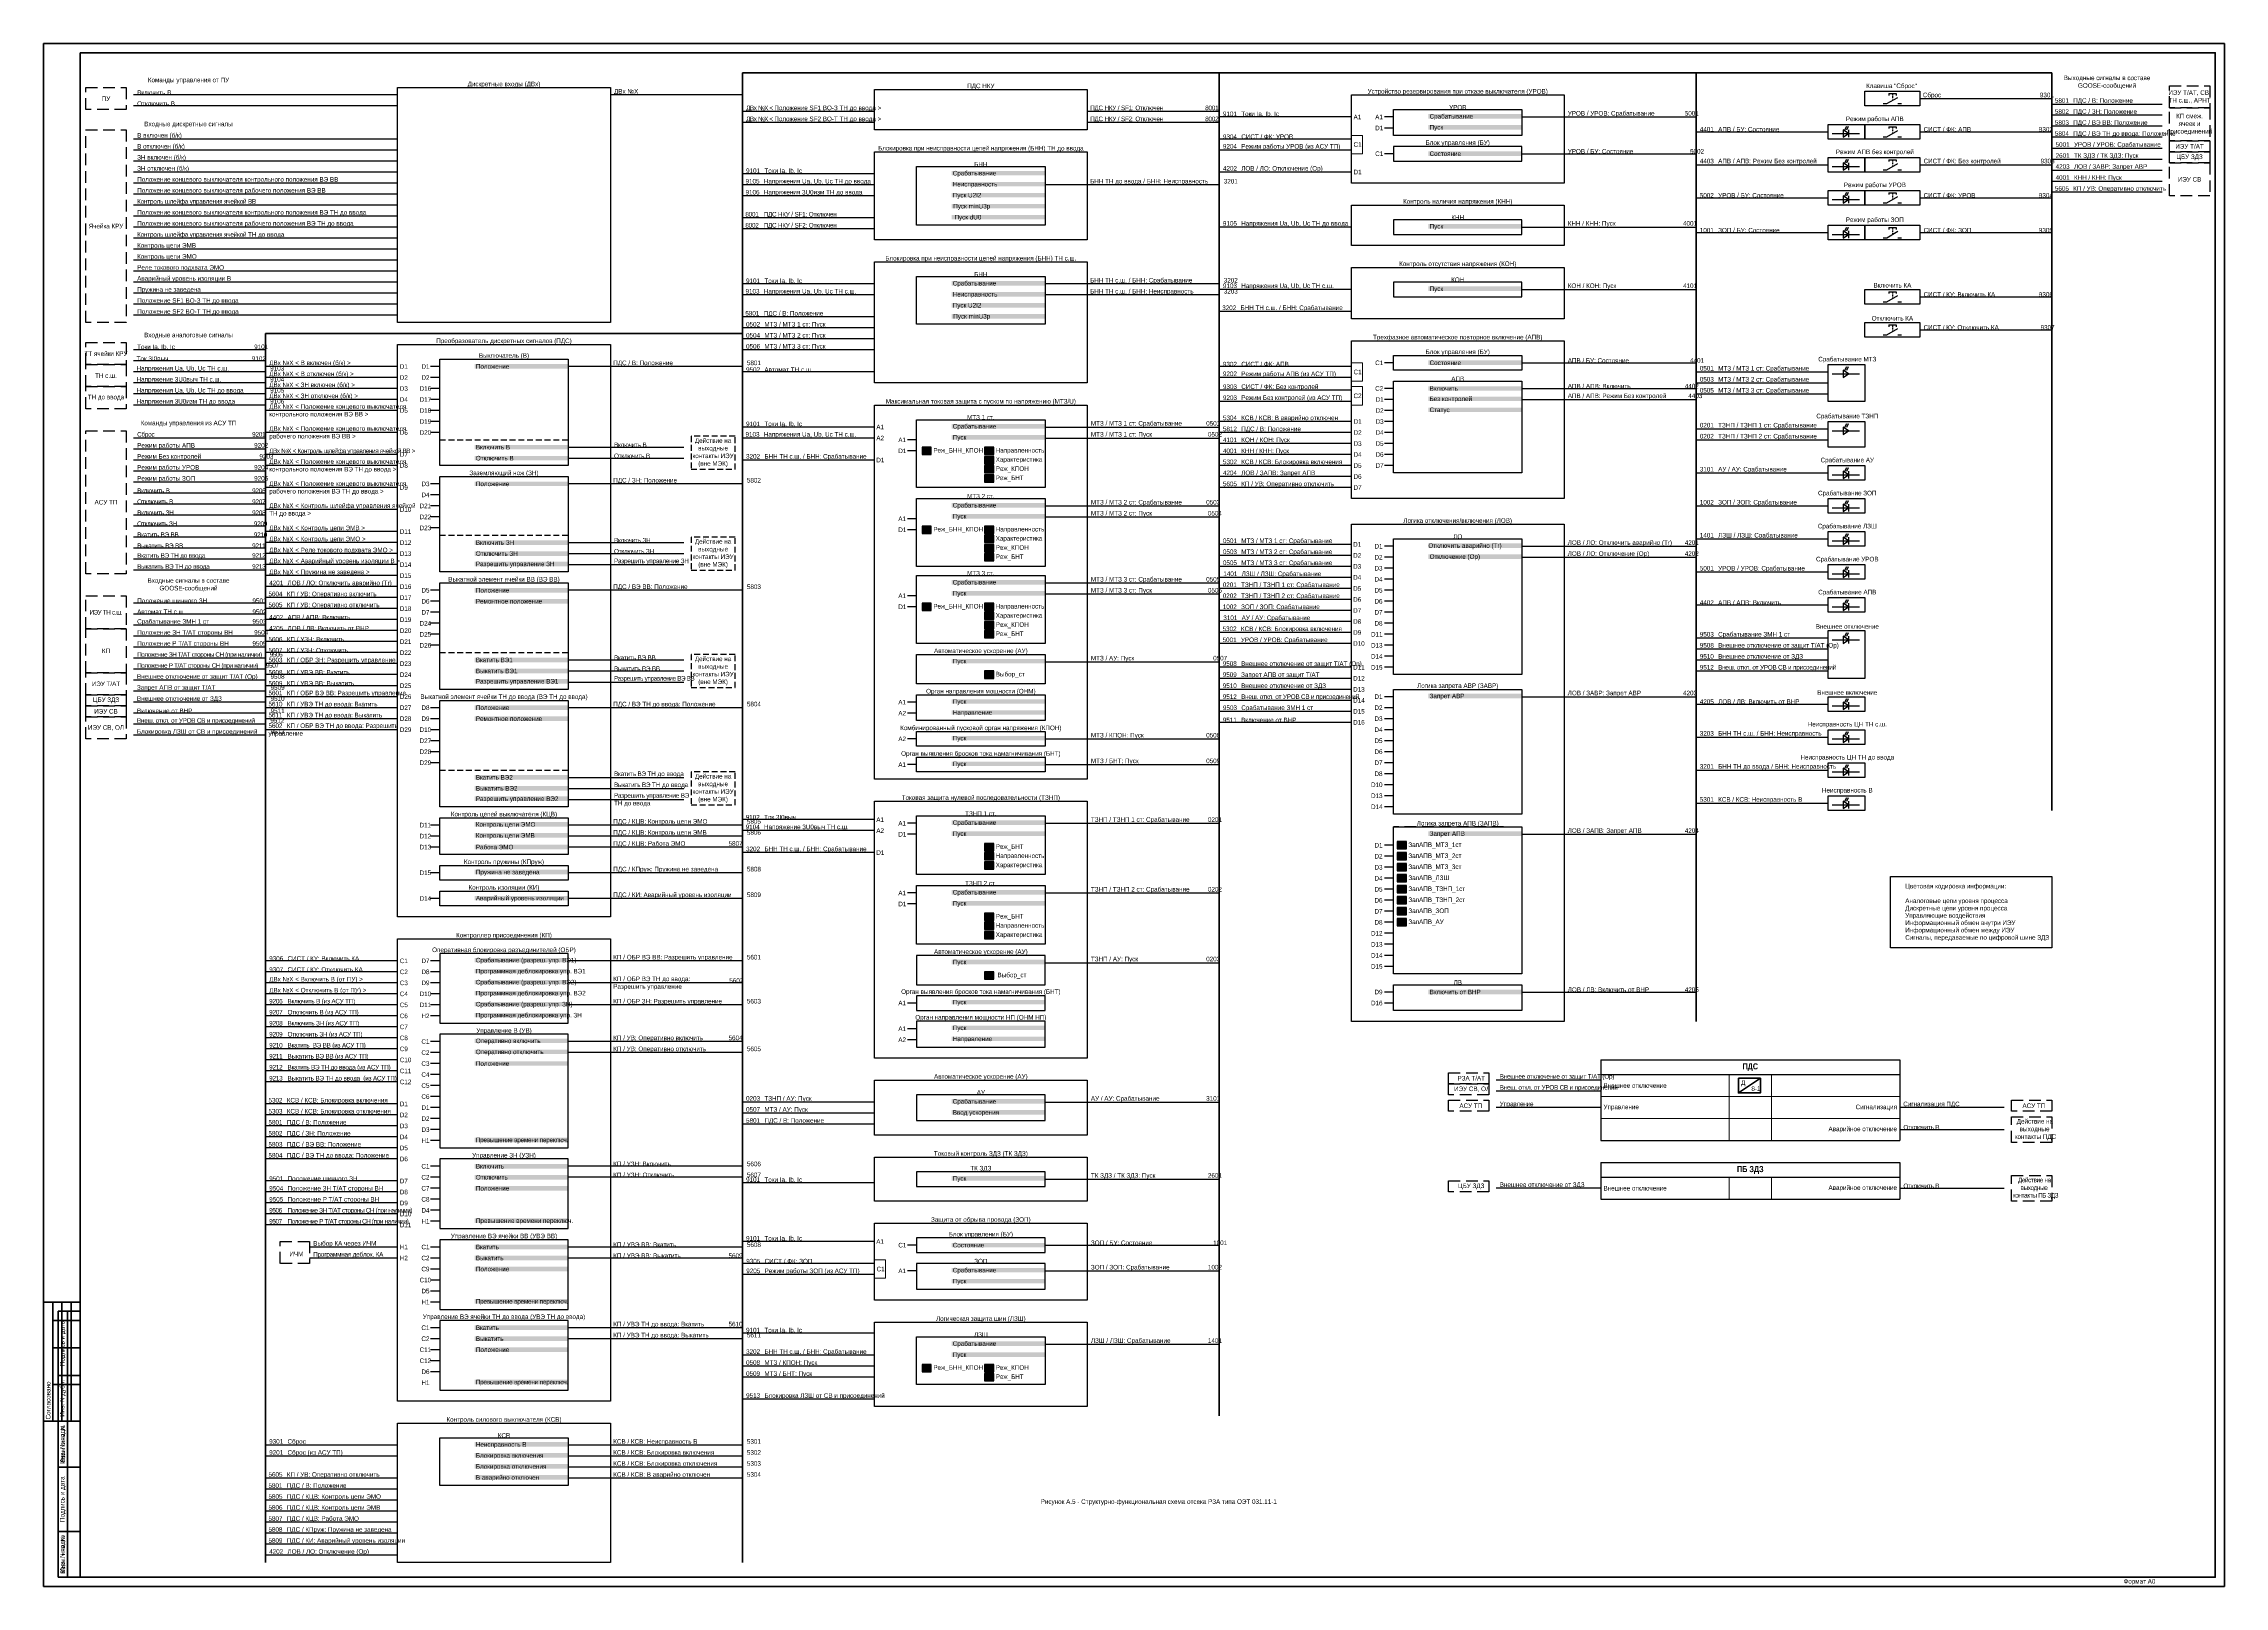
# Model space of a CAD drawing. Header units: millimetres. Extents: x 2179 to 12176, y -20554 to -12004.
# Drawn here: x 3683 to 4872, y -16349 to -15508 of the extents above; entities that cross this region are included whole.
import ezdxf
from ezdxf.enums import TextEntityAlignment as Align

# ---------------------------------------------------------------- set-up
doc = ezdxf.new("R2010")
doc.units = ezdxf.units.MM
doc.linetypes.add('HIDDEN2', pattern=[4.7625, 3.175, -1.5875])
doc.linetypes.add('штриховая2', pattern=[9.525, 6.35, -3.175])
for name, color, linetype, lineweight in [('GOOSE', 224, 'Continuous', 30), ('MMS', 190, 'Continuous', 30), ('Внутренняя шина', 4, 'Continuous', 70), ('Вход-Аналоги', 5, 'Continuous', 30), ('Дискретные входы', 134, 'Continuous', 30), ('Дискретный сигнал', 37, 'Continuous', 25), ('Линии связи', 75, 'Continuous', 30), ('Основная', 7, 'Continuous', 30), ('Основная прерывистая', 7, 'штриховая2', 30), ('Основная сплошная', 7, 'Continuous', 30), ('Отключение_включение', 1, 'Continuous', 30), ('Сигналы внутр.', 13, 'Continuous', 30), ('Толстая', 7, 'Continuous', 53), ('Тонкая', 7, 'Continuous', 13), ('Цепи внешние', 134, 'Continuous', 30), ('Цепь - ФК и АСУ', 190, 'Continuous', 30)]:
    doc.layers.add(name, color=color, linetype=linetype, lineweight=lineweight)
doc.layers.add('Рамка внешняя', color=8, linetype='Continuous', lineweight=40, plot=False)
doc.styles.add('2.5_Gost_RD', font='ARIALN.TTF', dxfattribs={"height": 2.5})
doc.styles.add('Narrow', font='ARIALN.TTF')
doc.styles.add('Табл дан', font='ARIALN.TTF')
doc.styles.add('Табл загол', font='ARIALNB.TTF')

# ---------------------------------------------------------------- blocks, each defined once
blk = doc.blocks.new('SW.3')
at = {"true_color": 0xadddf7}
h = blk.add_hatch(color=141, dxfattribs=at)
h.dxf.hatch_style = 1
h.paths.add_polyline_path([(5, 2), (0, 2), (0, -2), (5, -2)])
blk.add_lwpolyline([(5, 2), (0, 2), (0, -2), (5, -2)], close=True)
for points in [[(2, 1), (1, 1)], [(1, 0), (2, 0)], [(3, 0), (2, 1)], [(4, 0), (3, 0)], [(2, -1), (1, -1)]]:
    blk.add_lwpolyline(points)
blk = doc.blocks.new('SW.2')
at = {"true_color": 0xadddf7}
h = blk.add_hatch(color=141, dxfattribs=at)
h.dxf.hatch_style = 1
h.paths.add_polyline_path([(5, 2), (0, 2), (0, -2), (5, -2)])
blk.add_lwpolyline([(5, 2), (0, 2), (0, -2), (5, -2)], close=True)
for points in [[(1, 0), (2, 0)], [(2, 0), (3, 1)], [(3, 0), (4, 0)]]:
    blk.add_lwpolyline(points)
blk = doc.blocks.new('*T91')
at = {"color": 0, "linetype": 'ByBlock', "lineweight": 50, "transparency": 16777216}
for p, q in [((0, 0), (0, 85)), ((0, 85), (12, 85)), ((5, 0), (5, 85)), ((12, 0), (12, 85)), ((0, 60), (12, 60)), ((0, 25), (12, 25)), ((0, 0), (12, 0))]:
    blk.add_line(p, q, dxfattribs=at)
at = {"color": 0, "transparency": 16777216, "char_height": 2.5, "attachment_point": 5, "rotation": 90, "style": '2.5_Gost_RD'}
for s, insert, width in [('Инв. № подл.', (2.5, 72.5), 23), ('Подпись и дата', (2.5, 42.5), 33), ('Взам. инв. №', (2.5, 12.5), 23)]:
    blk.add_mtext(s, dxfattribs=dict(at, insert=insert, width=width))
blk = doc.blocks.new('*T92')
at = {"color": 0, "linetype": 'ByBlock', "lineweight": 50, "transparency": 16777216}
for p, q in [((0, 0), (0, 65)), ((0, 65), (20, 65)), ((5, 0), (5, 65)), ((20, 0), (20, 65)), ((5, 55), (20, 55)), ((5, 40), (20, 40)), ((5, 20), (20, 20)), ((0, 0), (20, 0))]:
    blk.add_line(p, q, dxfattribs=at)
at = {"color": 0, "linetype": 'ByBlock', "lineweight": -2, "transparency": 16777216}
for p, q in [((10, 0), (10, 65)), ((15, 0), (15, 65))]:
    blk.add_line(p, q, dxfattribs=at)
at = {"color": 0, "transparency": 16777216, "insert": (2.5, 1), "char_height": 2.5, "width": 63, "attachment_point": 4, "rotation": 90, "style": '2.5_Gost_RD'}
blk.add_mtext('Согласовано', dxfattribs=at)
blk = doc.blocks.new('*T93')
at = {"color": 0, "linetype": 'ByBlock', "lineweight": 50, "transparency": 16777216}
for p, q in [((0, 0), (0, 145)), ((0, 145), (12, 145)), ((5, 0), (5, 145)), ((12, 0), (12, 145)), ((0, 110), (12, 110)), ((0, 85), (12, 85)), ((0, 60), (12, 60)), ((0, 25), (12, 25)), ((0, 0), (12, 0))]:
    blk.add_line(p, q, dxfattribs=at)
at = {"color": 0, "transparency": 16777216, "char_height": 2.5, "attachment_point": 5, "rotation": 90, "style": '2.5_Gost_RD'}
for s, insert, width in [('{\\C256;Подпись и дата}', (2.5, 127.5), 33), ('{\\C256;Инв. N дубл.}', (2.5, 97.5), 23), ('{\\C256;Взам. инв. N}', (2.5, 72.5), 23), ('Подпись и дата', (2.5, 42.5), 33), ('Инв. N подл.', (2.5, 12.5), 23)]:
    blk.add_mtext(s, dxfattribs=dict(at, insert=insert, width=width))
blk = doc.blocks.new('*U90')
blk.add_lwpolyline([(0, 0), (1189, 0), (1189, 841), (0, 841)], close=True)
at = {"lineweight": 50}
blk.add_lwpolyline([(20, 836), (1184, 836), (1184, 5), (20, 5)], close=True, dxfattribs=at)
for name, p in [('*T92', (0, 90)), ('*T93', (8, 5)), ('*T91', (8, 5))]:
    blk.add_blockref(name, p)
at = {"style": '2.5_Gost_RD', "flags": 8}
blk.add_attdef('ФОРМАТ', text='', height=2.5, dxfattribs=at).set_placement((1134, 4), align=Align.TOP_LEFT)
blk = doc.blocks.new('*T96')
at = {"layer": 'Основная', "color": 0, "linetype": 'ByBlock', "lineweight": -2, "transparency": 16777216}
for p, q in [((0, 0), (163, 0)), ((0, 0), (0, -8)), ((163, 0), (163, -8))]:
    blk.add_line(p, q, dxfattribs=at)
at = {"layer": 'Основная', "color": 0, "linetype": 'ByBlock', "lineweight": 30, "transparency": 16777216}
for p, q in [((0, -8), (163, -8)), ((0, -8), (0, -44)), ((163, -8), (163, -44)), ((0, -44), (163, -44))]:
    blk.add_line(p, q, dxfattribs=at)
at = {"layer": 'Основная', "color": 0, "linetype": 'ByBlock', "lineweight": 18, "transparency": 16777216}
for p, q in [((70, -8), (70, -44)), ((93, -8), (93, -44)), ((0, -20), (163, -20)), ((0, -32), (163, -32))]:
    blk.add_line(p, q, dxfattribs=at)
at = {"layer": 'Основная', "color": 0, "transparency": 16777216}
for s, insert, char_height, width, attachment_point, style in [('{\\C256;ПДС}', (81.5, -4), 3.3, 160, 5, 'Табл загол'), ('Внешнее отключение', (1.5, -14), 2.5, 67, 4, 'Табл дан'), ('Управление', (1.5, -26), 2.5, 67, 4, 'Табл дан'), ('Сигнализация ', (161.5, -26), 2.5, 67, 6, 'Табл дан'), ('Аварийное отключение', (161.5, -38), 2.5, 67, 6, 'Табл дан')]:
    blk.add_mtext(s, dxfattribs=dict(at, insert=insert, char_height=char_height, width=width, attachment_point=attachment_point, style=style))
blk = doc.blocks.new('*T145')
at = {"layer": 'Основная', "color": 0, "linetype": 'ByBlock', "lineweight": -2, "transparency": 16777216}
for p, q in [((0, 0), (163, 0)), ((0, 0), (0, -8)), ((163, 0), (163, -8))]:
    blk.add_line(p, q, dxfattribs=at)
at = {"layer": 'Основная', "color": 0, "linetype": 'ByBlock', "lineweight": 30, "transparency": 16777216}
for p, q in [((0, -8), (163, -8)), ((0, -8), (0, -20)), ((163, -8), (163, -20)), ((0, -20), (163, -20))]:
    blk.add_line(p, q, dxfattribs=at)
at = {"layer": 'Основная', "color": 0, "linetype": 'ByBlock', "lineweight": 18, "transparency": 16777216}
for p, q in [((70, -8), (70, -20)), ((93, -8), (93, -20))]:
    blk.add_line(p, q, dxfattribs=at)
at = {"layer": 'Основная', "color": 0, "transparency": 16777216}
for s, insert, char_height, width, attachment_point, style in [('{\\C256;ПБ ЗДЗ}', (81.5, -4), 3.3, 160, 5, 'Табл загол'), ('Внешнее отключение', (1.5, -14), 2.5, 67, 4, 'Табл дан'), ('Аварийное отключение', (161.5, -14), 2.5, 67, 6, 'Табл дан')]:
    blk.add_mtext(s, dxfattribs=dict(at, insert=insert, char_height=char_height, width=width, attachment_point=attachment_point, style=style))

msp = doc.modelspace()

# ---------------------------------------------------------------- linework, layer by layer
at = {"layer": 'Внутренняя шина'}
for points in [[(4064, -15524), (4778, -15524)], [(4064, -16336), (4064, -15524)], [(4324, -16256), (4324, -15524)], [(4584, -16041), (4584, -15524)], [(4778, -15926), (4778, -15524)], [(3804, -16336), (3804, -15666)], [(3804, -15666), (4064, -15666)]]:
    msp.add_lwpolyline(points, dxfattribs=at)
at = {"layer": 'Линии связи', "ltscale": 0.5}
for points in [[(3876, -15536), (3732, -15536)], [(4064, -15536), (3992, -15536)], [(3876, -15542), (3732, -15542)], [(4136, -15545), (4064, -15545)], [(4136, -15551), (4064, -15551)], [(3876, -15560), (3732, -15560)], [(3876, -15566), (3732, -15566)], [(3876, -15572), (3732, -15572)], [(3876, -15578), (3732, -15578)], [(3876, -15584), (3732, -15584)], [(4136, -15579), (4064, -15579)], [(4396, -15578), (4324, -15578)], [(3876, -15590), (3732, -15590)], [(3876, -15596), (3732, -15596)], [(3876, -15602), (3732, -15602)], [(3876, -15608), (3732, -15608)], [(3876, -15614), (3732, -15614)], [(3876, -15620), (3732, -15620)], [(3876, -15626), (3732, -15626)], [(3876, -15632), (3732, -15632)], [(3876, -15638), (3732, -15638)], [(3876, -15644), (3732, -15644)], [(4136, -15639), (4064, -15639)], [(3804, -15650), (3732, -15650)], [(3876, -15650), (3732, -15650)], [(3804, -15656), (3732, -15656)], [(3876, -15656), (3732, -15656)], [(4136, -15657), (4064, -15657)], [(4136, -15663), (4064, -15663)], [(4136, -15669), (4064, -15669)], [(3804, -15675), (3732, -15675)], [(4136, -15675), (4064, -15675)], [(3876, -15684), (3804, -15684)], [(3876, -15690), (3804, -15690)], [(4136, -15687), (4064, -15687)], [(3876, -15696), (3804, -15696)], [(3876, -15702), (3804, -15702)], [(3876, -15708), (3804, -15708)], [(4136, -15717), (4064, -15717)], [(3804, -15723), (3732, -15723)], [(3876, -15720), (3804, -15720)], [(3876, -15732), (3804, -15732)], [(3876, -15738), (3804, -15738)], [(3876, -15750), (3804, -15750)], [(3876, -15762), (3804, -15762)], [(3876, -15774), (3804, -15774)], [(3876, -15780), (3804, -15780)], [(3876, -15786), (3804, -15786)], [(3876, -15792), (3804, -15792)], [(3876, -15798), (3804, -15798)], [(3804, -15813), (3732, -15813)], [(3876, -15804), (3804, -15804)], [(3876, -15810), (3804, -15810)], [(3876, -15816), (3804, -15816)], [(3876, -15822), (3804, -15822)], [(3804, -15831), (3732, -15831)], [(3804, -15837), (3732, -15837)], [(3876, -15828), (3804, -15828)], [(3876, -15834), (3804, -15834)], [(3804, -15843), (3732, -15843)], [(3804, -15849), (3732, -15849)], [(3876, -15840), (3804, -15840)], [(3876, -15846), (3804, -15846)], [(3876, -15852), (3804, -15852)], [(3876, -15858), (3804, -15858)], [(3876, -15864), (3804, -15864)], [(3876, -15870), (3804, -15870)], [(3876, -15876), (3804, -15876)], [(3876, -15882), (3804, -15882)], [(4136, -15931), (4064, -15931)], [(3876, -16086), (3804, -16086)], [(3876, -16092), (3804, -16092)], [(3876, -16098), (3804, -16098)], [(3876, -16104), (3804, -16104)], [(3876, -16110), (3804, -16110)], [(3876, -16116), (3804, -16116)], [(3876, -16128), (3804, -16128)], [(3876, -16134), (3804, -16134)], [(4136, -16129), (4064, -16129)], [(3876, -16140), (3804, -16140)], [(3876, -16146), (3804, -16146)], [(3876, -16152), (3804, -16152)], [(3876, -16164), (3828, -16164)], [(3876, -16170), (3828, -16170)], [(4136, -16161), (4064, -16161)], [(4136, -16211), (4064, -16211)], [(3876, -16290), (3804, -16290)], [(3876, -16296), (3804, -16296)], [(3876, -16302), (3804, -16302)], [(3876, -16308), (3804, -16308)], [(3876, -16314), (3804, -16314)], [(3876, -16320), (3804, -16320)], [(3876, -16326), (3804, -16326)], [(3876, -16332), (3804, -16332)]]:
    msp.add_lwpolyline(points, dxfattribs=at)
at = {"layer": 'Линии связи'}
for points in [[(4706, -15538), (4778, -15538)], [(4324, -15545), (4252, -15545)], [(4324, -15551), (4252, -15551)], [(4396, -15548), (4324, -15548)], [(4489, -15548), (4584, -15548)], [(4778, -15541), (4838, -15541)], [(4838, -15547), (4778, -15547)], [(4396, -15560), (4324, -15560)], [(4584, -15556), (4656, -15556)], [(4706, -15556), (4778, -15556)], [(4838, -15553), (4778, -15553)], [(4838, -15559), (4778, -15559)], [(4396, -15566), (4324, -15566)], [(4489, -15568), (4584, -15568)], [(4584, -15574), (4656, -15574)], [(4706, -15574), (4778, -15574)], [(4778, -15565), (4838, -15565)], [(4778, -15571), (4838, -15571)], [(4136, -15585), (4064, -15585)], [(4324, -15585), (4229, -15585)], [(4778, -15577), (4838, -15577)], [(4778, -15583), (4838, -15583)], [(4136, -15591), (4064, -15591)], [(4584, -15592), (4656, -15592)], [(4706, -15592), (4778, -15592)], [(4838, -15589), (4778, -15589)], [(4136, -15603), (4064, -15603)], [(4136, -15609), (4064, -15609)], [(4396, -15608), (4324, -15608)], [(4489, -15608), (4584, -15608)], [(4584, -15611), (4656, -15611)], [(4706, -15611), (4778, -15611)], [(4136, -15645), (4064, -15645)], [(4324, -15639), (4229, -15639)], [(4324, -15645), (4229, -15645)], [(4396, -15642), (4324, -15642)], [(4489, -15642), (4584, -15642)], [(4706, -15646), (4778, -15646)], [(4396, -15654), (4324, -15654)], [(4706, -15664), (4778, -15664)], [(3804, -15681), (3732, -15681)], [(4489, -15682), (4584, -15682)], [(3804, -15687), (3732, -15687)], [(3804, -15693), (3732, -15693)], [(4064, -15684), (3969, -15684)], [(4396, -15684), (4324, -15684)], [(4396, -15690), (4324, -15690)], [(4584, -15687), (4656, -15687)], [(4584, -15693), (4656, -15693)], [(3804, -15699), (3732, -15699)], [(3804, -15705), (3732, -15705)], [(4396, -15697), (4324, -15697)], [(4396, -15703), (4324, -15703)], [(4489, -15696), (4584, -15696)], [(4489, -15702), (4584, -15702)], [(4584, -15699), (4656, -15699)], [(4229, -15717), (4324, -15717)], [(4396, -15714), (4324, -15714)], [(4584, -15718), (4656, -15718)], [(3804, -15729), (3732, -15729)], [(3969, -15728), (4032, -15728)], [(4136, -15723), (4064, -15723)], [(4229, -15723), (4324, -15723)], [(4396, -15720), (4324, -15720)], [(4396, -15726), (4324, -15726)], [(4584, -15724), (4656, -15724)], [(3804, -15735), (3732, -15735)], [(3804, -15741), (3732, -15741)], [(3969, -15734), (4032, -15734)], [(4136, -15735), (4064, -15735)], [(4396, -15732), (4324, -15732)], [(4396, -15738), (4324, -15738)], [(4584, -15742), (4656, -15742)], [(3804, -15747), (3732, -15747)], [(3804, -15753), (3732, -15753)], [(4064, -15748), (3969, -15748)], [(4396, -15744), (4324, -15744)], [(4396, -15750), (4324, -15750)], [(3804, -15759), (3732, -15759)], [(3804, -15765), (3732, -15765)], [(4229, -15760), (4324, -15760)], [(4229, -15766), (4324, -15766)], [(4584, -15760), (4656, -15760)], [(3804, -15771), (3732, -15771)], [(3804, -15777), (3732, -15777)], [(4584, -15778), (4656, -15778)], [(3804, -15783), (3732, -15783)], [(3804, -15789), (3732, -15789)], [(3969, -15780), (4032, -15780)], [(3969, -15786), (4032, -15786)], [(4396, -15781), (4324, -15781)], [(4396, -15787), (4324, -15787)], [(4489, -15782), (4584, -15782)], [(4489, -15788), (4584, -15788)], [(3804, -15795), (3732, -15795)], [(3969, -15792), (4032, -15792)], [(4396, -15793), (4324, -15793)], [(4396, -15799), (4324, -15799)], [(4584, -15796), (4656, -15796)], [(4064, -15806), (3969, -15806)], [(4229, -15802), (4324, -15802)], [(4229, -15808), (4324, -15808)], [(4396, -15805), (4324, -15805)], [(4396, -15811), (4324, -15811)], [(3804, -15819), (3732, -15819)], [(3804, -15825), (3732, -15825)], [(4396, -15817), (4324, -15817)], [(4396, -15823), (4324, -15823)], [(4584, -15814), (4656, -15814)], [(4396, -15829), (4324, -15829)], [(4396, -15835), (4324, -15835)], [(4584, -15832), (4656, -15832)], [(3969, -15844), (4032, -15844)], [(4229, -15845), (4324, -15845)], [(4396, -15848), (4324, -15848)], [(4584, -15838), (4656, -15838)], [(4584, -15844), (4656, -15844)], [(3804, -15855), (3732, -15855)], [(3804, -15861), (3732, -15861)], [(3969, -15850), (4032, -15850)], [(3969, -15856), (4032, -15856)], [(4396, -15854), (4324, -15854)], [(4396, -15860), (4324, -15860)], [(4584, -15850), (4656, -15850)], [(3804, -15867), (3732, -15867)], [(3804, -15873), (3732, -15873)], [(4064, -15870), (3969, -15870)], [(4396, -15866), (4324, -15866)], [(4396, -15872), (4324, -15872)], [(4489, -15864), (4584, -15864)], [(4584, -15868), (4656, -15868)], [(3804, -15879), (3732, -15879)], [(3804, -15885), (3732, -15885)], [(4396, -15878), (4324, -15878)], [(4229, -15887), (4324, -15887)], [(4584, -15886), (4656, -15886)], [(3969, -15908), (4032, -15908)], [(4229, -15901), (4324, -15901)], [(4584, -15904), (4656, -15904)], [(3969, -15914), (4032, -15914)], [(3969, -15920), (4032, -15920)], [(4584, -15922), (4656, -15922)], [(4064, -15934), (3969, -15934)], [(4064, -15940), (3969, -15940)], [(4136, -15937), (4064, -15937)], [(4229, -15933), (4324, -15933)], [(4489, -15939), (4584, -15939)], [(4064, -15946), (3969, -15946)], [(4136, -15949), (4064, -15949)], [(4064, -15960), (3969, -15960)], [(4064, -15974), (3969, -15974)], [(4229, -15971), (4324, -15971)], [(3876, -16008), (3804, -16008)], [(3876, -16014), (3804, -16014)], [(4064, -16008), (3969, -16008)], [(4229, -16009), (4324, -16009)], [(3876, -16020), (3804, -16020)], [(3876, -16026), (3804, -16026)], [(4064, -16020), (3969, -16020)], [(4489, -16025), (4584, -16025)], [(3876, -16032), (3804, -16032)], [(3876, -16038), (3804, -16038)], [(4064, -16032), (3969, -16032)], [(3876, -16044), (3804, -16044)], [(3876, -16050), (3804, -16050)], [(3876, -16056), (3804, -16056)], [(3876, -16062), (3804, -16062)], [(4064, -16052), (3969, -16052)], [(4064, -16058), (3969, -16058)], [(3876, -16068), (3804, -16068)], [(3876, -16074), (3804, -16074)], [(4532, -16073), (4475, -16073)], [(4136, -16085), (4064, -16085)], [(4229, -16085), (4324, -16085)], [(4532, -16079), (4475, -16079)], [(4136, -16091), (4064, -16091)], [(4136, -16097), (4064, -16097)], [(4532, -16088), (4475, -16088)], [(4752, -16088), (4695, -16088)], [(4695, -16100), (4752, -16100)], [(4064, -16120), (3969, -16120)], [(4064, -16126), (3969, -16126)], [(4229, -16127), (4324, -16127)], [(4532, -16132), (4475, -16132)], [(4695, -16132), (4752, -16132)], [(4064, -16164), (3969, -16164)], [(4064, -16170), (3969, -16170)], [(4229, -16163), (4324, -16163)], [(4136, -16173), (4064.1, -16173)], [(4136, -16179), (4064.1, -16179)], [(4229, -16177), (4324, -16177)], [(4064, -16208), (3969, -16208)], [(4064, -16214), (3969, -16214)], [(4229, -16217), (4324, -16217)], [(4136, -16223), (4064, -16223)], [(4136, -16229), (4064, -16229)], [(4136, -16235), (4064, -16235)], [(4136, -16247), (4064, -16247)], [(3876, -16272), (3804, -16272)], [(4064, -16272), (3969, -16272)], [(3876, -16278), (3804, -16278)], [(4064, -16278), (3969, -16278)], [(4064, -16284), (3969, -16284)], [(4064, -16290), (3969, -16290)]]:
    msp.add_lwpolyline(points, dxfattribs=at)
at = {"layer": 'Основная', "linetype": 'HIDDEN2'}
for p, q in [((3899, -15724), (3969, -15724)), ((3899, -15776), (3969, -15776)), ((3899, -15840), (3969, -15840)), ((3899, -15904), (3969, -15904))]:
    msp.add_line(p, q, dxfattribs=at)
at = {"layer": 'Основная'}
for points in [[(3876, -15532), (3992, -15532), (3992, -15660), (3876, -15660)], [(4136, -15533), (4252, -15533), (4252, -15555), (4136, -15555)], [(4396, -15536), (4512, -15536), (4512, -15584), (4396, -15584)], [(4676, -15534), (4706, -15534), (4706, -15542), (4676, -15542)], [(4419, -15544), (4489, -15544), (4489, -15558), (4419, -15558)], [(4656, -15552), (4676, -15552), (4676, -15560), (4656, -15560)], [(4676, -15552), (4706, -15552), (4706, -15560), (4676, -15560)], [(4489, -15564), (4419, -15564), (4419, -15572), (4489, -15572)], [(4136, -15567), (4252, -15567), (4252, -15615), (4136, -15615)], [(4159, -15575), (4229, -15575), (4229, -15607), (4159, -15607)], [(4656, -15570), (4676, -15570), (4676, -15578), (4656, -15578)], [(4676, -15570), (4706, -15570), (4706, -15578), (4676, -15578)], [(4396, -15596), (4512, -15596), (4512, -15618), (4396, -15618)], [(4656, -15588), (4676, -15588), (4676, -15596), (4656, -15596)], [(4676, -15588), (4706, -15588), (4706, -15596), (4676, -15596)], [(4489, -15604), (4419, -15604), (4419, -15612), (4489, -15612)], [(4656, -15607), (4676, -15607), (4676, -15615), (4656, -15615)], [(4676, -15607), (4706, -15607), (4706, -15615), (4676, -15615)], [(4136, -15627), (4252, -15627), (4252, -15693), (4136, -15693)], [(4159, -15635), (4229, -15635), (4229, -15661), (4159, -15661)], [(4396, -15630), (4512, -15630), (4512, -15658), (4396, -15658)], [(4489, -15638), (4419, -15638), (4419, -15646), (4489, -15646)], [(4676, -15642), (4706, -15642), (4706, -15650), (4676, -15650)], [(4396, -15670), (4512, -15670), (4512, -15756), (4396, -15756)], [(4676, -15660), (4706, -15660), (4706, -15668), (4676, -15668)], [(3876, -15672), (3992, -15672), (3992, -15984), (3876, -15984)], [(3899, -15680), (3969, -15680), (3969, -15738), (3899, -15738)], [(4419, -15678), (4489, -15678), (4489, -15686), (4419, -15686)], [(4419, -15692), (4489, -15692), (4489, -15742), (4419, -15742)], [(4656, -15683), (4676, -15683), (4676, -15703), (4656, -15703)], [(4136, -15705), (4252, -15705), (4252, -15909), (4136, -15909)], [(4159, -15713), (4229, -15713), (4229, -15750), (4159, -15750)], [(4656, -15714), (4676, -15714), (4676, -15728), (4656, -15728)], [(4656, -15738), (4676, -15738), (4676, -15746), (4656, -15746)], [(3899, -15744), (3969, -15744), (3969, -15796), (3899, -15796)], [(4159, -15756), (4229, -15756), (4229, -15793), (4159, -15793)], [(4656, -15756), (4676, -15756), (4676, -15764), (4656, -15764)], [(4396, -15770), (4512, -15770), (4512, -16041), (4396, -16041)], [(4419, -15778), (4489, -15778), (4489, -15852), (4419, -15852)], [(4656, -15774), (4676, -15774), (4676, -15782), (4656, -15782)], [(4159, -15798), (4229, -15798), (4229, -15835), (4159, -15835)], [(4656, -15792), (4676, -15792), (4676, -15800), (4656, -15800)], [(3899, -15802), (3969, -15802), (3969, -15860), (3899, -15860)], [(4656, -15810), (4676, -15810), (4676, -15818), (4656, -15818)], [(4656, -15828), (4676, -15828), (4676, -15854), (4656, -15854)], [(4159, -15841), (4229, -15841), (4229, -15857), (4159, -15857)], [(4419, -15860), (4489, -15860), (4489, -15928), (4419, -15928)], [(3899, -15866), (3969, -15866), (3969, -15924), (3899, -15924)], [(4159, -15863), (4229, -15863), (4229, -15877), (4159, -15877)], [(4656, -15864), (4676, -15864), (4676, -15872), (4656, -15872)], [(4159, -15883), (4229, -15883), (4229, -15891), (4159, -15891)], [(4656, -15882), (4676, -15882), (4676, -15890), (4656, -15890)], [(4159, -15897), (4229, -15897), (4229, -15905), (4159, -15905)], [(4656, -15900), (4676, -15900), (4676, -15908), (4656, -15908)], [(4656, -15918), (4676, -15918), (4676, -15926), (4656, -15926)], [(3899, -15930), (3969, -15930), (3969, -15950), (3899, -15950)], [(4136, -15921), (4252, -15921), (4252, -16061), (4136, -16061)], [(4159, -15929), (4229, -15929), (4229, -15961), (4159, -15961)], [(4419, -15935), (4489, -15935), (4489, -16015), (4419, -16015)], [(3899, -15956), (3969, -15956), (3969, -15964), (3899, -15964)], [(4159, -15967), (4229, -15967), (4229, -15999), (4159, -15999)], [(3899, -15970), (3969, -15970), (3969, -15978), (3899, -15978)], [(3876, -15996), (3992, -15996), (3992, -16248), (3876, -16248)], [(3969, -16004), (3899, -16004), (3899, -16042), (3969, -16042)], [(4229, -16005), (4159, -16005), (4159, -16021), (4229, -16021)], [(4229, -16027), (4159, -16027), (4159, -16035), (4229, -16035)], [(4419, -16021), (4489, -16021), (4489, -16035), (4419, -16035)], [(3969, -16048), (3899, -16048), (3899, -16110), (3969, -16110)], [(4229, -16040.9), (4159, -16040.9), (4159, -16055.1), (4229, -16055.1)], [(4136, -16073), (4252, -16073), (4252, -16103), (4136, -16103)], [(4229, -16081), (4159, -16081), (4159, -16095), (4229, -16095)], [(3969, -16116), (3899, -16116), (3899, -16154), (3969, -16154)], [(4136, -16115), (4252, -16115), (4252, -16139), (4136, -16139)], [(4229, -16123), (4159, -16123), (4159, -16131), (4229, -16131)], [(4136, -16151), (4252, -16151), (4252, -16193), (4136, -16193)], [(3969, -16160), (3899, -16160), (3899, -16198), (3969, -16198)], [(4229, -16159), (4159, -16159), (4159, -16167), (4229, -16167)], [(4229, -16173), (4159, -16173), (4159, -16187), (4229, -16187)], [(3969, -16204), (3899, -16204), (3899, -16242), (3969, -16242)], [(4136, -16205), (4252, -16205), (4252, -16251), (4136, -16251)], [(4159, -16213), (4229, -16213), (4229, -16239), (4159, -16239)], [(3876, -16260), (3992, -16260), (3992, -16336), (3876, -16336)], [(3899, -16268), (3969, -16268), (3969, -16294), (3899, -16294)]]:
    msp.add_lwpolyline(points, close=True, dxfattribs=at)
for points in [[(4419, -15548), (4414, -15548)], [(4419, -15554), (4414, -15554)], [(4419, -15568), (4414, -15568)], [(4419, -15682), (4414, -15682)], [(3899, -15684), (3894, -15684)], [(3899, -15690), (3894, -15690)], [(3899, -15696), (3894, -15696)], [(3899, -15702), (3894, -15702)], [(4419, -15696), (4414, -15696)], [(4419, -15702), (4414, -15702)], [(3899, -15708), (3894, -15708)], [(3899, -15714), (3894, -15714)], [(4419, -15708), (4414, -15708)], [(4419, -15714), (4414, -15714)], [(3899, -15720), (3894, -15720)], [(4159, -15724), (4154, -15724)], [(4159, -15730), (4154, -15730)], [(4419, -15720), (4414, -15720)], [(4419, -15726), (4414, -15726)], [(4419, -15732), (4414, -15732)], [(4419, -15738), (4414, -15738)], [(3899, -15748), (3894, -15748)], [(3899, -15754), (3894, -15754)], [(3899, -15760), (3894, -15760)], [(3899, -15766), (3894, -15766)], [(3899, -15772), (3894, -15772)], [(4159, -15767), (4154, -15767)], [(4159, -15773), (4154, -15773)], [(4419, -15782), (4414, -15782)], [(4419, -15788), (4414, -15788)], [(4419, -15794), (4414, -15794)], [(4419, -15800), (4414, -15800)], [(3899, -15806), (3894, -15806)], [(3899, -15812), (3894, -15812)], [(4159, -15809), (4154, -15809)], [(4419, -15806), (4414, -15806)], [(4419, -15812), (4414, -15812)], [(3899, -15818), (3894, -15818)], [(3899, -15824), (3894, -15824)], [(4159, -15815), (4154, -15815)], [(4419, -15818), (4414, -15818)], [(4419, -15824), (4414, -15824)], [(3899, -15830), (3894, -15830)], [(3899, -15836), (3894, -15836)], [(4419, -15830), (4414, -15830)], [(4419, -15836), (4414, -15836)], [(4419, -15842), (4414, -15842)], [(4419, -15848), (4414, -15848)], [(3899, -15870), (3894, -15870)], [(4159, -15867), (4154, -15867)], [(4159, -15873), (4154, -15873)], [(4419, -15864), (4414, -15864)], [(4419, -15870), (4414, -15870)], [(3899, -15876), (3894, -15876)], [(3899, -15882), (3894, -15882)], [(4419, -15876), (4414, -15876)], [(4419, -15882), (4414, -15882)], [(3899, -15888), (3894, -15888)], [(3899, -15894), (3894, -15894)], [(4159, -15887), (4154, -15887)], [(4419, -15888), (4414, -15888)], [(4419, -15894), (4414, -15894)], [(3899, -15900), (3894, -15900)], [(4159, -15901), (4154, -15901)], [(4419, -15900), (4414, -15900)], [(4419, -15906), (4414, -15906)], [(4419, -15912), (4414, -15912)], [(4419, -15918), (4414, -15918)], [(4419, -15924), (4414, -15924)], [(3899, -15934), (3894, -15934)], [(3899, -15940), (3894, -15940)], [(4159, -15933), (4154, -15933)], [(4159, -15939), (4154, -15939)], [(3899, -15946), (3894, -15946)], [(4419, -15945), (4414, -15945)], [(4419, -15951), (4414, -15951)], [(3899, -15960), (3894, -15960)], [(4419, -15957), (4414, -15957)], [(4419, -15963), (4414, -15963)], [(3899, -15974), (3894, -15974)], [(4159, -15971), (4154, -15971)], [(4159, -15977), (4154, -15977)], [(4419, -15969), (4414, -15969)], [(4419, -15975), (4414, -15975)], [(4419, -15981), (4414, -15981)], [(4419, -15987), (4414, -15987)], [(4419, -15993), (4414, -15993)], [(4419, -15999), (4414, -15999)], [(3899, -16008), (3894, -16008)], [(3899, -16014), (3894, -16014)], [(4419, -16005), (4414, -16005)], [(4419, -16011), (4414, -16011)], [(3899, -16020), (3894, -16020)], [(3899, -16026), (3894, -16026)], [(4419, -16025), (4414, -16025)], [(3899, -16032), (3894, -16032)], [(3899, -16038), (3894, -16038)], [(4159, -16031), (4154, -16031)], [(4419, -16031), (4414, -16031)], [(4159, -16045), (4154, -16045)], [(4159, -16051), (4154, -16051)], [(3899, -16052), (3894, -16052)], [(3899, -16058), (3894, -16058)], [(3899, -16064), (3894, -16064)], [(3899, -16070), (3894, -16070)], [(3899, -16076), (3894, -16076)], [(3899, -16082), (3894, -16082)], [(3899, -16088), (3894, -16088)], [(3899, -16094), (3894, -16094)], [(3899, -16100), (3894, -16100)], [(3899, -16106), (3894, -16106)], [(3899, -16120), (3894, -16120)], [(3899, -16126), (3894, -16126)], [(3899, -16132), (3894, -16132)], [(3899, -16138), (3894, -16138)], [(3899, -16144), (3894, -16144)], [(3899, -16150), (3894, -16150)], [(3899, -16164), (3894, -16164)], [(3899, -16170), (3894, -16170)], [(4159, -16163), (4154, -16163)], [(3899, -16176), (3894, -16176)], [(3899, -16182), (3894, -16182)], [(4159, -16177), (4154, -16177)], [(3899, -16188), (3894, -16188)], [(3899, -16194), (3894, -16194)], [(3899, -16208), (3894, -16208)], [(3899, -16214), (3894, -16214)], [(3899, -16220), (3894, -16220)], [(3899, -16226), (3894, -16226)], [(3899, -16232), (3894, -16232)]]:
    msp.add_lwpolyline(points, dxfattribs=at)
at = {"layer": 'Основная', "linetype": 'HIDDEN2'}
for points in [[(4036, -15740), (4060, -15740), (4060, -15722), (4036, -15722)], [(4036, -15795), (4060, -15795), (4060, -15777), (4036, -15777)], [(4036, -15859), (4060, -15859), (4060, -15841), (4036, -15841)], [(4036, -15923), (4060, -15923), (4060, -15905), (4036, -15905)]]:
    msp.add_lwpolyline(points, close=True, dxfattribs=at)
at = {"layer": 'Основная прерывистая'}
msp.add_lwpolyline([(4479, -15935), (4419, -15935)], dxfattribs=at)
msp.add_lwpolyline([(3812, -16161), (3828, -16161), (3828, -16173), (3812, -16173)], close=True, dxfattribs=at)
at = {"layer": 'Основная сплошная', "color": 0}
for p, q in [((4688, -15540.7), (4694, -15537.3)), ((4689, -15535.2), (4691, -15535.2)), ((4691, -15535.2), (4693, -15535.2)), ((4686, -15540.7), (4688, -15540.7)), ((4694, -15540.7), (4696, -15540.7)), ((4686, -15558.8), (4688, -15558.8)), ((4688, -15558.8), (4694, -15555.3)), ((4689, -15553.3), (4691, -15553.3)), ((4691, -15553.3), (4693, -15553.3)), ((4694, -15558.8), (4696, -15558.8)), ((4688, -15576.8), (4694, -15573.3)), ((4689, -15571.3), (4691, -15571.3)), ((4691, -15571.3), (4693, -15571.3)), ((4686, -15576.8), (4688, -15576.8)), ((4694, -15576.8), (4696, -15576.8)), ((4686, -15594.8), (4688, -15594.8)), ((4688, -15594.8), (4694, -15591.3)), ((4689, -15589.3), (4691, -15589.3)), ((4691, -15589.3), (4693, -15589.3)), ((4694, -15594.8), (4696, -15594.8)), ((4688, -15613.8), (4694, -15610.3)), ((4689, -15608.3), (4691, -15608.3)), ((4691, -15608.3), (4693, -15608.3)), ((4686, -15613.8), (4688, -15613.8)), ((4694, -15613.8), (4696, -15613.8)), ((4688, -15648.8), (4694, -15645.3)), ((4689, -15643.3), (4691, -15643.3)), ((4691, -15643.3), (4693, -15643.3)), ((4686, -15648.8), (4688, -15648.8)), ((4694, -15648.8), (4696, -15648.8)), ((4686, -15666.8), (4688, -15666.8)), ((4688, -15666.8), (4694, -15663.3)), ((4689, -15661.3), (4691, -15661.3)), ((4691, -15661.3), (4693, -15661.3)), ((4694, -15666.8), (4696, -15666.8))]:
    msp.add_line(p, q, dxfattribs=at)
at = {"layer": 'Основная сплошная', "ltscale": 0.35}
for p, q in [((4689, -15535.2), (4689, -15536.2)), ((4691, -15535.2), (4691, -15536.2)), ((4691, -15536.7), (4691, -15537.7)), ((4693, -15535.2), (4693, -15536.2)), ((4689, -15553.3), (4689, -15554.3)), ((4691, -15553.3), (4691, -15554.3)), ((4691, -15554.8), (4691, -15555.8)), ((4693, -15553.3), (4693, -15554.3)), ((4689, -15571.3), (4689, -15572.3)), ((4691, -15571.3), (4691, -15572.3)), ((4691, -15572.8), (4691, -15573.8)), ((4693, -15571.3), (4693, -15572.3)), ((4689, -15589.3), (4689, -15590.3)), ((4691, -15589.3), (4691, -15590.3)), ((4691, -15590.8), (4691, -15591.8)), ((4693, -15589.3), (4693, -15590.3)), ((4689, -15608.3), (4689, -15609.3)), ((4691, -15608.3), (4691, -15609.3)), ((4691, -15609.8), (4691, -15610.8)), ((4693, -15608.3), (4693, -15609.3)), ((4689, -15643.3), (4689, -15644.3)), ((4691, -15643.3), (4691, -15644.3)), ((4691, -15644.8), (4691, -15645.8)), ((4693, -15643.3), (4693, -15644.3)), ((4689, -15661.3), (4689, -15662.3)), ((4691, -15661.3), (4691, -15662.3)), ((4691, -15662.8), (4691, -15663.8)), ((4693, -15661.3), (4693, -15662.3))]:
    msp.add_line(p, q, dxfattribs=at)
at = {"layer": 'Основная сплошная', "color": 0, "linetype": 'HIDDEN2', "ltscale": 0.5}
for p, q in [((4691, -15538.4), (4691, -15539)), ((4691, -15556.4), (4691, -15557)), ((4691, -15574.4), (4691, -15575)), ((4691, -15592.4), (4691, -15593)), ((4691, -15611.4), (4691, -15612)), ((4691, -15646.4), (4691, -15647)), ((4691, -15664.4), (4691, -15665))]:
    msp.add_line(p, q, dxfattribs=at)
at = {"layer": 'Основная сплошная', "linetype": 'штриховая2'}
for points in [[(3728, -15544), (3706, -15544), (3706, -15532), (3728, -15532)], [(4864, -15543), (4842, -15543), (4842, -15531), (4864, -15531)], [(4864, -15561), (4842, -15561), (4842, -15543), (4864, -15543)], [(3728, -15660), (3706, -15660), (3706, -15555), (3728, -15555)], [(4864, -15567), (4842, -15567), (4842, -15561), (4864, -15561)], [(4864, -15573), (4842, -15573), (4842, -15567), (4864, -15567)], [(4864, -15591), (4842, -15591), (4842, -15573), (4864, -15573)], [(3728, -15683), (3706, -15683), (3706, -15671), (3728, -15671)], [(3728, -15695), (3706, -15695), (3706, -15683), (3728, -15683)], [(3728, -15707), (3706, -15707), (3706, -15695), (3728, -15695)], [(3728, -15797), (3706, -15797), (3706, -15719), (3728, -15719)], [(3728, -15827), (3706, -15827), (3706, -15809), (3728, -15809)], [(3728, -15851), (3706, -15851), (3706, -15827), (3728, -15827)], [(3728, -15863), (3706, -15863), (3706, -15851), (3728, -15851)], [(3728, -15869), (3706, -15869), (3706, -15863), (3728, -15863)], [(3728, -15875), (3706, -15875), (3706, -15869), (3728, -15869)], [(3728, -15887), (3706, -15887), (3706, -15875), (3728, -15875)], [(4471, -16075), (4449, -16075), (4449, -16069), (4471, -16069)], [(4471, -16081), (4449, -16081), (4449, -16075), (4471, -16075)], [(4471, -16090), (4449, -16090), (4449, -16084), (4471, -16084)], [(4778, -16090), (4756, -16090), (4756, -16084), (4778, -16084)], [(4778, -16107), (4756, -16107), (4756, -16093), (4778, -16093)], [(4471, -16134), (4449, -16134), (4449, -16128), (4471, -16128)], [(4778, -16139), (4756, -16139), (4756, -16125), (4778, -16125)]]:
    msp.add_lwpolyline(points, close=True, dxfattribs=at)
at = {"layer": 'Основная сплошная'}
for points in [[(4658.1, -15557), (4673.1, -15557)], [(4664.1, -15555), (4664.1, -15559), (4667.1, -15557), (4664.1, -15555)], [(4665.1, -15555), (4666.1, -15553)], [(4666.1, -15555), (4667.1, -15553)], [(4667.1, -15555), (4667.1, -15559)], [(4658.1, -15575), (4673.1, -15575)], [(4664.1, -15573), (4664.1, -15577), (4667.1, -15575), (4664.1, -15573)], [(4665.1, -15573), (4666.1, -15571)], [(4666.1, -15573), (4667.1, -15571)], [(4667.1, -15573), (4667.1, -15577)], [(4658.1, -15593), (4673.1, -15593)], [(4664.1, -15591), (4664.1, -15595), (4667.1, -15593), (4664.1, -15591)], [(4665.1, -15591), (4666.1, -15589)], [(4666.1, -15591), (4667.1, -15589)], [(4667.1, -15591), (4667.1, -15595)], [(4664.1, -15610), (4664.1, -15614), (4667.1, -15612), (4664.1, -15610)], [(4665.1, -15610), (4666.1, -15608)], [(4666.1, -15610), (4667.1, -15608)], [(4667.1, -15610), (4667.1, -15614)], [(4658.1, -15612), (4673.1, -15612)], [(4658.1, -15688), (4673.1, -15688)], [(4664.1, -15686), (4664.1, -15690), (4667.1, -15688), (4664.1, -15686)], [(4665.1, -15686), (4666.1, -15684)], [(4666.1, -15686), (4667.1, -15684)], [(4664.1, -15717), (4664.1, -15721), (4667.1, -15719), (4664.1, -15717)], [(4665.1, -15717), (4666.1, -15715)], [(4666.1, -15717), (4667.1, -15715)], [(4658.1, -15719), (4673.1, -15719)], [(4664.1, -15741), (4664.1, -15745), (4667.1, -15743), (4664.1, -15741)], [(4665.1, -15741), (4666.1, -15739)], [(4666.1, -15741), (4667.1, -15739)], [(4667.1, -15741), (4667.1, -15745)], [(4658.1, -15743), (4673.1, -15743)], [(4658.1, -15761), (4673.1, -15761)], [(4664.1, -15759), (4664.1, -15763), (4667.1, -15761), (4664.1, -15759)], [(4665.1, -15759), (4666.1, -15757)], [(4666.1, -15759), (4667.1, -15757)], [(4667.1, -15759), (4667.1, -15763)], [(4664.1, -15777), (4664.1, -15781), (4667.1, -15779), (4664.1, -15777)], [(4665.1, -15777), (4666.1, -15775)], [(4666.1, -15777), (4667.1, -15775)], [(4667.1, -15777), (4667.1, -15781)], [(4658.1, -15779), (4673.1, -15779)], [(4658.1, -15797), (4673.1, -15797)], [(4664.1, -15795), (4664.1, -15799), (4667.1, -15797), (4664.1, -15795)], [(4665.1, -15795), (4666.1, -15793)], [(4666.1, -15795), (4667.1, -15793)], [(4667.1, -15795), (4667.1, -15799)], [(4664.1, -15813), (4664.1, -15817), (4667.1, -15815), (4664.1, -15813)], [(4665.1, -15813), (4666.1, -15811)], [(4666.1, -15813), (4667.1, -15811)], [(4667.1, -15813), (4667.1, -15817)], [(4658.1, -15815), (4673.1, -15815)], [(4658.1, -15833), (4673.1, -15833)], [(4664.1, -15831), (4664.1, -15835), (4667.1, -15833), (4664.1, -15831)], [(4665.1, -15831), (4666.1, -15829)], [(4666.1, -15831), (4667.1, -15829)], [(4667.1, -15831), (4667.1, -15835)], [(4658.1, -15869), (4673.1, -15869)], [(4664.1, -15867), (4664.1, -15871), (4667.1, -15869), (4664.1, -15867)], [(4665.1, -15867), (4666.1, -15865)], [(4666.1, -15867), (4667.1, -15865)], [(4667.1, -15867), (4667.1, -15871)], [(4664.1, -15885), (4664.1, -15889), (4667.1, -15887), (4664.1, -15885)], [(4665.1, -15885), (4666.1, -15883)], [(4666.1, -15885), (4667.1, -15883)], [(4667.1, -15885), (4667.1, -15889)], [(4658.1, -15887), (4673.1, -15887)], [(4658.1, -15905), (4673.1, -15905)], [(4664.1, -15903), (4664.1, -15907), (4667.1, -15905), (4664.1, -15903)], [(4665.1, -15903), (4666.1, -15901)], [(4666.1, -15903), (4667.1, -15901)], [(4667.1, -15903), (4667.1, -15907)], [(4665.1, -15921), (4666.1, -15919)], [(4666.1, -15921), (4667.1, -15919)], [(4658.1, -15923), (4673.1, -15923)], [(4664.1, -15921), (4664.1, -15925), (4667.1, -15923), (4664.1, -15921)], [(4667.1, -15921), (4667.1, -15925)]]:
    msp.add_lwpolyline(points, dxfattribs=at)
for points in [[(4665.6, -15554, 0.5, 0, 0), (4666.1, -15553, 0, 0, 0)], [(4666.6, -15554, 0.5, 0, 0), (4667.1, -15553, 0, 0, 0)], [(4665.6, -15572, 0.5, 0, 0), (4666.1, -15571, 0, 0, 0)], [(4666.6, -15572, 0.5, 0, 0), (4667.1, -15571, 0, 0, 0)], [(4665.6, -15590, 0.5, 0, 0), (4666.1, -15589, 0, 0, 0)], [(4666.6, -15590, 0.5, 0, 0), (4667.1, -15589, 0, 0, 0)], [(4665.6, -15609, 0.5, 0, 0), (4666.1, -15608, 0, 0, 0)], [(4666.6, -15609, 0.5, 0, 0), (4667.1, -15608, 0, 0, 0)], [(4665.6, -15685, 0.5, 0, 0), (4666.1, -15684, 0, 0, 0)], [(4666.6, -15685, 0.5, 0, 0), (4667.1, -15684, 0, 0, 0)], [(4665.6, -15716, 0.5, 0, 0), (4666.1, -15715, 0, 0, 0)], [(4666.6, -15716, 0.5, 0, 0), (4667.1, -15715, 0, 0, 0)], [(4665.6, -15740, 0.5, 0, 0), (4666.1, -15739, 0, 0, 0)], [(4666.6, -15740, 0.5, 0, 0), (4667.1, -15739, 0, 0, 0)], [(4665.6, -15758, 0.5, 0, 0), (4666.1, -15757, 0, 0, 0)], [(4666.6, -15758, 0.5, 0, 0), (4667.1, -15757, 0, 0, 0)], [(4665.6, -15776, 0.5, 0, 0), (4666.1, -15775, 0, 0, 0)], [(4666.6, -15776, 0.5, 0, 0), (4667.1, -15775, 0, 0, 0)], [(4665.6, -15794, 0.5, 0, 0), (4666.1, -15793, 0, 0, 0)], [(4666.6, -15794, 0.5, 0, 0), (4667.1, -15793, 0, 0, 0)], [(4665.6, -15812, 0.5, 0, 0), (4666.1, -15811, 0, 0, 0)], [(4666.6, -15812, 0.5, 0, 0), (4667.1, -15811, 0, 0, 0)], [(4665.6, -15830, 0.5, 0, 0), (4666.1, -15829, 0, 0, 0)], [(4666.6, -15830, 0.5, 0, 0), (4667.1, -15829, 0, 0, 0)], [(4665.6, -15866, 0.5, 0, 0), (4666.1, -15865, 0, 0, 0)], [(4666.6, -15866, 0.5, 0, 0), (4667.1, -15865, 0, 0, 0)], [(4665.6, -15884, 0.5, 0, 0), (4666.1, -15883, 0, 0, 0)], [(4666.6, -15884, 0.5, 0, 0), (4667.1, -15883, 0, 0, 0)], [(4665.6, -15902, 0.5, 0, 0), (4666.1, -15901, 0, 0, 0)], [(4666.6, -15902, 0.5, 0, 0), (4667.1, -15901, 0, 0, 0)], [(4665.6, -15920, 0.5, 0, 0), (4666.1, -15919, 0, 0, 0)], [(4666.6, -15920, 0.5, 0, 0), (4667.1, -15919, 0, 0, 0)]]:
    msp.add_lwpolyline(points, format="xyseb", dxfattribs=at)
at = {"layer": 'Основная сплошная', "ltscale": 0.3}
msp.add_lwpolyline([(4690, -15962), (4777.9, -15962), (4777.9, -16001), (4690, -16001)], close=True, dxfattribs=at)
at = {"layer": 'Толстая'}
msp.add_line((4607, -16080), (4619, -16072), dxfattribs=at)
msp.add_lwpolyline([(4607, -16072), (4619, -16072), (4619, -16080), (4607, -16080)], close=True, dxfattribs=at)
at = {"layer": 'Тонкая'}
for points in [[(4396, -15558), (4402, -15558), (4402, -15568), (4396, -15568)], [(4396, -15682), (4402, -15682), (4402, -15692), (4396, -15692)], [(4396, -15695), (4402, -15695), (4402, -15705), (4396, -15705)], [(4136, -16171), (4142, -16171), (4142, -16181), (4136, -16181)]]:
    msp.add_lwpolyline(points, close=True, dxfattribs=at)

# ---------------------------------------------------------------- block references
for name, p in [('*T96', (4532, -16062)), ('*T145', (4532, -16118))]:
    msp.add_blockref(name, p)
at = {"layer": 'Основная'}
for name, p in [('SW.3', (4162, -15730)), ('SW.3', (4196, -15730)), ('SW.3', (4196, -15735)), ('SW.2', (4196, -15740)), ('SW.2', (4196, -15745)), ('SW.3', (4162, -15773)), ('SW.3', (4196, -15773)), ('SW.3', (4196, -15778)), ('SW.2', (4196, -15783)), ('SW.2', (4196, -15788)), ('SW.3', (4162, -15815)), ('SW.3', (4196, -15815)), ('SW.3', (4196, -15820)), ('SW.2', (4196, -15825)), ('SW.2', (4196, -15830)), ('SW.3', (4196, -15852)), ('SW.2', (4196, -15946)), ('SW.2', (4421, -15945)), ('SW.3', (4196, -15951)), ('SW.3', (4196, -15956)), ('SW.2', (4421, -15951)), ('SW.2', (4421, -15957)), ('SW.2', (4421, -15963)), ('SW.2', (4421, -15969)), ('SW.2', (4421, -15975)), ('SW.2', (4421, -15981)), ('SW.2', (4196, -15984)), ('SW.3', (4196, -15989)), ('SW.3', (4196, -15994)), ('SW.2', (4421, -15987)), ('SW.3', (4196, -16016)), ('SW.3', (4162, -16230)), ('SW.2', (4196, -16230)), ('SW.2', (4196, -16235))]:
    msp.add_blockref(name, p, dxfattribs=at)
at = {"layer": 'Рамка внешняя'}
msp.add_blockref('*U90', (3683, -16349), dxfattribs=at).add_auto_attribs({'ФОРМАТ': 'Формат А0'})

# ---------------------------------------------------------------- texts
at = {"layer": 'GOOSE', "char_height": 2.5}
for s, insert, width, attachment_point, style in [('5801^IПДС / В: Положение', (4779.6, -15541), 41, 7, 'Табл дан'), ('5802^IПДС / ЗН: Положение', (4779.6, -15547), 58.43, 7, 'Табл дан'), ('5803^IПДС / ВЭ ВВ: Положение', (4779.6, -15553), 58.43, 7, 'Табл дан'), ('5804^IПДС / ВЭ ТН до ввода: Положение', (4779.6, -15559), 58.43, 7, 'Табл дан'), ('5001^IУРОВ / УРОВ: Срабатывание', (4780, -15565), 58, 7, 'Табл дан'), ('\\A1;2601^IТК ЗДЗ / ТК ЗДЗ: Пуск', (4780, -15571), 58, 7, 'Табл дан'), ('4203^IЛОВ / ЗАВР: Запрет АВР', (4780, -15577), 64, 7, 'Табл дан'), ('5605^IКП / УВ: Оперативно отключить', (4779.6, -15589), 58.43, 7, 'Табл дан'), ('4001^IКНН / КНН: Пуск', (4780, -15583), 49, 7, 'Табл дан'), ('9502^IАвтомат ТН с.ш.', (4066, -15687), 48, 7, 'Narrow'), ('Автомат ТН с.ш.^I^I^I^I   9502^I', (3734, -15819), 70, 7, 'Narrow'), ('Срабатывание {\\A1;ЗМН 1 ст^I^I^I   }9503^I', (3734, -15825), 70, 7, 'Narrow'), ('9503^IСрабатывание {\\A1;ЗМН 1 ст}', (4586, -15832), 48, 7, 'Narrow'), ('9508^IВнешнее отключение от защит Т/АТ (Op)', (4586, -15838), 70, 7, 'Narrow'), ('9508^IВнешнее отключение от защит Т/АТ (Op)', (4325.9, -15848), 73.074, 7, 'Narrow'), ('9510^IВнешнее отключение от ЗДЗ', (4586, -15844), 70, 7, 'Narrow'), ('9512^I{\\T0.95;Внеш. откл. от УРОВ СВ и присоединений}', (4586, -15850), 70, 7, 'Narrow'), ('\\pt40,50,60,70;Запрет АПВ от защит Т/АТ^I^I^I   9509^I', (3733.9, -15861), 70.074, 7, 'Narrow'), ('Внешнее отключение от защит Т/АТ (Op)^I   9508^I', (3733.9, -15855), 70.074, 7, 'Narrow'), ('\\pt10;9509^IЗапрет АПВ от защит Т/АТ', (4325.9, -15854), 73.074, 7, 'Narrow'), ('9510^IВнешнее отключение от ЗДЗ', (4325.9, -15860), 73.074, 7, 'Narrow'), ('Внешнее отключение от ЗДЗ^I^I^I   9510^I', (3733.9, -15867), 70.074, 7, 'Narrow'), ('\\pt30,40,50,60,70;Включение от ВНР^I^I^I^I   9511^I', (3733.9, -15873), 70.074, 7, 'Narrow'), ('9512^I{\\T0.95;Внеш. откл. от УРОВ СВ и присоединений}', (4325.9, -15866), 73.074, 7, 'Narrow'), ('9503^IСрабатывание {\\A1;ЗМН 1 ст}', (4326, -15872), 48, 7, 'Narrow'), ('{\\T0.95;Внеш. откл. от УРОВ СВ и присоединений^I   }9512^I', (3733.9, -15879), 70.074, 7, 'Narrow'), ('Блокировка ЛЗШ от СВ и присоединений^I   9513^I', (3733.9, -15885), 70.074, 7, 'Narrow'), ('\\pt10;9511^IВключение от ВНР', (4325.9, -15878), 73.074, 7, 'Narrow'), ('\\A1;Информационный обмен между ИЭУ', (4698, -15990), 72, 1, 'Табл дан'), ('{\\T0.95;Внешнее отключение от защит Т/АТ (Op)}', (4476.9, -16073), 73.074, 7, 'Narrow'), ('{\\T0.95;Внеш. откл. от УРОВ СВ и присоединений}', (4476.9, -16079), 73.074, 7, 'Narrow'), ('9513^IБлокировка ЛЗШ от СВ и присоединений', (4066, -16247), 70, 7, 'Narrow')]:
    msp.add_mtext(s, dxfattribs=dict(at, insert=insert, width=width, attachment_point=attachment_point, style=style))
at = {"layer": 'GOOSE', "ltscale": 0.5, "char_height": 2.5, "attachment_point": 7, "style": 'Narrow'}
for s, insert, width in [('Положение шинного ЗН^I^I^I   9501^I', (3734, -15813), 70), ('Положение ЗН Т/АТ стороны ВН^I^I   9504^I', (3734, -15831), 70), ('Положение Р Т/АТ стороны ВН^I^I   9505^I', (3734, -15837), 70), ('{\\T0.9;Положение ЗН Т/АТ стороны СН (при наличии)^I    9506^I}', (3734, -15843), 70), ('{\\T0.9;Положение Р Т/АТ стороны СН (при наличии)^I    9507^I}', (3734, -15849), 70), ('9501^IПоложение шинного ЗН', (3806, -16128), 58), ('9504^IПоложение ЗН Т/АТ стороны ВН', (3806, -16134), 58), ('9505^IПоложение Р Т/АТ стороны ВН', (3806, -16140), 58), ('{\\T0.9;9506^IПоложение ЗН Т/АТ стороны СН (при наличии)}', (3806, -16146), 70), ('{\\T0.9;9507^IПоложение Р Т/АТ стороны СН (при наличии)}', (3806, -16152), 70)]:
    msp.add_mtext(s, dxfattribs=dict(at, insert=insert, width=width))
at = {"layer": 'MMS', "char_height": 2.5}
for s, insert, width, attachment_point, style in [('Сброс^I^I^I^I^I   ^I    9301^I', (4707.6, -15538), 70.356, 7, 'Narrow'), ('9304^IСИСТ / ФК: УРОВ', (4326, -15560), 48, 7, 'Narrow'), ('9204^IРежим работы УРОВ (из АСУ ТП)', (4326, -15566), 70, 7, 'Narrow'), ('СИСТ / ФК: АПВ^I^I^I^I   9302^I', (4708, -15556), 70, 7, 'Narrow'), ('СИСТ / ФК: Без контролей^I^I^I   9303^I', (4708, -15574), 70, 7, 'Narrow'), ('СИСТ / ФК: УРОВ^I^I^I^I   9304^I', (4708, -15592), 70, 7, 'Narrow'), ('СИСТ / ФК: ЗОП^I^I^I^I   9305^I', (4708, -15611), 70, 7, 'Narrow'), ('СИСТ / КУ: Включить КА^I^I^I   9306', (4708, -15646), 70, 7, 'Narrow'), ('СИСТ / КУ: Отключить КА^I^I^I   9307', (4708, -15664), 70, 7, 'Narrow'), ('9302^IСИСТ / ФК: АПВ', (4326, -15684), 48, 7, 'Narrow'), ('9202^IРежим работы АПВ (из АСУ ТП)', (4326, -15690), 70, 7, 'Narrow'), ('9303^IСИСТ / ФК: Без контролей', (4326, -15697), 67, 7, 'Narrow'), ('9203^IРежим Без контролей (из АСУ ТП)', (4326, -15703), 67, 7, 'Narrow'), ('{\\T0.95;Сброс^I^I^I^I^I^I   9201^I}', (3734, -15723), 70, 7, 'Narrow'), ('Режим работы АПВ^I^I^I^I   9202^I', (3734, -15729), 70, 7, 'Narrow'), ('Режим Без контролей^I^I^I   ^I   9203^I', (3734, -15735), 70, 7, 'Narrow'), ('Режим работы УРОВ^I^I^I^I   9204^I', (3734, -15741), 70, 7, 'Narrow'), ('Режим работы ЗОП^I^I^I^I   9205^I', (3734, -15747), 70, 7, 'Narrow'), ('{\\T0.95;Включить В^I^I^I^I^I   9206^I}', (3734, -15753), 70, 7, 'Narrow'), ('{\\T0.95;Отключить В^I^I^I^I^I   9207^I}', (3734, -15759), 70, 7, 'Narrow'), ('{\\T0.95;Включить ЗН^I^I^I^I^I   9208^I}', (3734, -15765), 70, 7, 'Narrow'), ('{\\T0.95;Отключить ЗН^I^I^I^I^I   9209}', (3734, -15771), 70, 7, 'Narrow'), ('{\\T0.95;Вкатить ВЭ ВВ^I^I^I^I^I   9210^I}', (3734, -15777), 70, 7, 'Narrow'), ('{\\T0.95;Выкатить ВЭ ВВ^I^I^I^I   9211^I}', (3734, -15783), 70, 7, 'Narrow'), ('{\\T0.95;Вкатить ВЭ ТН до ввода^I^I^I   9212^I}', (3734, -15789), 70, 7, 'Narrow'), ('{\\T0.95;Выкатить ВЭ ТН до ввода^I^I^I   9213^I}', (3734, -15795), 70, 7, 'Narrow'), ('\\A1;Управляющие воздействия', (4698, -15982), 72, 1, 'Табл дан'), ('9306^IСИСТ / КУ: Включить КА', (3806, -16008), 58, 7, 'Narrow'), ('9307^IСИСТ / КУ: Отключить КА', (3806, -16014), 58, 7, 'Narrow'), ('{\\T0.95;9206^IВключить В (из АСУ ТП)}', (3806, -16032), 58, 7, 'Narrow'), ('{\\T0.95;9207^IОтключить В (из АСУ ТП)}', (3806, -16038), 58, 7, 'Narrow'), ('{\\T0.95;9208^IВключить ЗН (из АСУ ТП)}', (3806, -16044), 58, 7, 'Narrow'), ('{\\T0.95;9209^IОтключить ЗН (из АСУ ТП)}', (3806, -16050), 58, 7, 'Narrow'), ('{\\T0.95;9210^IВкатить  ВЭ ВВ (из АСУ ТП)}', (3806, -16056), 58, 7, 'Narrow'), ('{\\T0.95;9211^IВыкатить ВЭ ВВ (из АСУ ТП)}', (3806, -16062), 58, 7, 'Narrow'), ('{\\T0.95;9212^IВкатить ВЭ ТН до ввода (из АСУ ТП)}', (3806, -16068), 58, 7, 'Narrow'), ('{\\T0.95;9213^IВыкатить ВЭ ТН до ввода  (из АСУ ТП)}', (3806, -16074), 70, 7, 'Narrow'), ('{\\T0.95;Управление}', (4476.9, -16088), 55.074, 7, 'Narrow'), ('9305^IСИСТ / ФК: ЗОП', (4066.1, -16173), 48, 7, 'Narrow'), ('9205^IРежим работы ЗОП (из АСУ ТП)', (4066.1, -16179), 69.905, 7, 'Narrow'), ('9301^IСброс', (3806, -16272), 58, 7, 'Narrow'), ('9201^IСброс (из АСУ ТП)', (3806, -16278), 58, 7, 'Narrow')]:
    msp.add_mtext(s, dxfattribs=dict(at, insert=insert, width=width, attachment_point=attachment_point, style=style))
at = {"layer": 'Вход-Аналоги', "char_height": 2.5}
for s, insert, width, attachment_point, style in [('9101^IТоки Ia, Ib, Ic', (4326, -15548), 48, 7, 'Narrow'), ('9105^IНапряжения Ua, Ub, Uc ТН до ввода', (4065.7, -15585), 70.265, 7, 'Narrow'), ('9106^IНапряжения 3U0изм ТН до ввода', (4065.7, -15591), 70.265, 7, 'Narrow'), ('9101^IТоки Ia, Ib, Ic', (4066, -15579), 48, 7, 'Narrow'), ('9105^IНапряжения Ua, Ub, Uc ТН до ввода', (4326, -15608), 70, 7, 'Narrow'), ('9103^IНапряжения Ua, Ub, Uc ТН с.ш.', (4065.7, -15645), 53.265, 7, 'Narrow'), ('9101^IТоки Ia, Ib, Ic', (4066, -15639), 48, 7, 'Narrow'), ('9103^IНапряжения Ua, Ub, Uc ТН с.ш.', (4326, -15642), 58, 7, 'Narrow'), ('Ток 3I0выч^I^I^I^I^I   9102', (3733.7, -15681), 70.265, 7, 'Narrow'), ('Токи Ia, Ib, Ic^I^I^I^I^I   9101', (3734, -15675), 70, 7, 'Narrow'), ('Напряжения Ua, Ub, Uc ТН с.ш.^I^I   9103^I', (3733.7, -15687), 70.265, 7, 'Narrow'), ('Напряжение 3U0выч ТН с.ш.^I^I^I   9104^I', (3733.7, -15693), 70.265, 7, 'Narrow'), ('Напряжения Ua, Ub, Uc ТН до ввода^I^I   9105^I', (3733.7, -15699), 70.265, 7, 'Narrow'), ('Напряжения 3U0изм ТН до ввода^I^I   9106^I', (3733.7, -15705), 70.265, 7, 'Narrow'), ('9101^IТоки Ia, Ib, Ic', (4066, -15717), 48, 7, 'Narrow'), ('9103^IНапряжения Ua, Ub, Uc ТН с.ш.', (4065.7, -15723), 53.265, 7, 'Narrow'), ('9102^IТок 3I0выч', (4065.8, -15931), 48, 7, 'Narrow'), ('9104^IНапряжение 3U0выч ТН с.ш.', (4065.8, -15937), 70.25, 7, 'Narrow'), ('\\A1;Аналоговые цепи уровня процесса', (4698, -15974), 72, 1, 'Табл дан'), ('9101^IТоки Ia, Ib, Ic', (4066, -16129), 48, 7, 'Narrow'), ('9101^IТоки Ia, Ib, Ic', (4066, -16161), 48, 7, 'Narrow'), ('9101^IТоки Ia, Ib, Ic', (4066, -16211), 48, 7, 'Narrow')]:
    msp.add_mtext(s, dxfattribs=dict(at, insert=insert, width=width, attachment_point=attachment_point, style=style))
at = {"layer": 'Дискретные входы', "char_height": 2.5, "width": 70, "attachment_point": 7, "style": 'Narrow'}
for s, insert in [('Положение SF1 ВО-З ТН до ввода', (3734, -15650)), ('Положение SF2 ВО-Т ТН до ввода', (3734, -15656))]:
    msp.add_mtext(s, dxfattribs=dict(at, insert=insert))
at = {"layer": 'Дискретный сигнал', "char_height": 2.5}
for s, insert, width, attachment_point, style in [('\\A1;Сигналы, передаваемые по цифровой шине ЗДЗ', (4698, -15994), 72, 1, 'Табл дан'), ('Внешнее отключение от ЗДЗ', (4476.9, -16132), 55.074, 7, 'Narrow')]:
    msp.add_mtext(s, dxfattribs=dict(at, insert=insert, width=width, attachment_point=attachment_point, style=style))
at = {"layer": 'Основная', "style": 'Табл дан'}
for s, p in [('A1', (4397.2, -15548)), ('A1', (4409, -15548)), ('C1', (4397.2, -15563)), ('D1', (4409, -15554)), ('C1', (4409, -15568)), ('D1', (4397.2, -15578)), ('D1', (3877.2, -15684)), ('D1', (3889, -15684)), ('C1', (4409, -15682)), ('D2', (3877.2, -15690)), ('D3', (3877.2, -15696)), ('D16', (3888, -15696)), ('D2', (3889, -15690)), ('C1', (4397.2, -15687)), ('C2', (4409, -15696)), ('D4', (3877.2, -15702)), ('D17', (3888, -15702)), ('C2', (4397.2, -15700)), ('D1', (4409.2, -15702)), ('D5', (3877.2, -15708)), ('D18', (3888, -15708)), ('D19', (3888, -15714)), ('A1', (4137, -15717)), ('D1', (4397.2, -15714)), ('D2', (4409.2, -15708)), ('D3', (4409.2, -15714)), ('D6', (3877.2, -15720)), ('D20', (3888, -15720)), ('A2', (4137, -15723)), ('A1', (4149, -15724)), ('D1', (4149, -15730)), ('Реж_БНН_КПОН', (4168.1, -15729.7)), ('Направленность', (4202.1, -15729.7)), ('D2', (4397.2, -15720)), ('D3', (4397.2, -15726)), ('D4', (4409.2, -15720)), ('D5', (4409.2, -15726)), ('D7', (3877.2, -15732)), ('D8', (3877.2, -15738)), ('D1', (4137, -15735)), ('Характеристика', (4202.1, -15734.7)), ('Реж_КПОН', (4202.1, -15739.7)), ('D4', (4397.2, -15732)), ('D5', (4397.2, -15738)), ('D6', (4409.2, -15732)), ('D7', (4409.2, -15738)), ('D9', (3877.2, -15750)), ('D3', (3889, -15748)), ('D4', (3889, -15754)), ('Реж_БНТ', (4202.1, -15744.7)), ('D6', (4397.2, -15744)), ('D7', (4397.2, -15750)), ('D10', (3877.2, -15762)), ('D21', (3888, -15760)), ('D22', (3888, -15766)), ('A1', (4149, -15767)), ('D11', (3877.2, -15774)), ('D23', (3888, -15772)), ('D1', (4149, -15773)), ('Реж_БНН_КПОН', (4168.1, -15772.7)), ('Характеристика', (4202.1, -15777.7)), ('Направленность', (4202.1, -15772.7)), ('D12', (3877.2, -15780)), ('D13', (3877.2, -15786)), ('Реж_КПОН', (4202.1, -15782.7)), ('Реж_БНТ', (4202.1, -15787.7)), ('D1', (4397, -15781)), ('D2', (4397, -15787)), ('D14', (3877.2, -15792)), ('D15', (3877.2, -15798)), ('D3', (4397, -15793)), ('D4', (4397, -15799)), ('D16', (3877.2, -15804)), ('D17', (3877.2, -15810)), ('D5', (3889, -15806)), ('D6', (3889, -15812)), ('A1', (4149, -15809)), ('Реж_БНН_КПОН', (4168.1, -15814.7)), ('Направленность', (4202.1, -15814.7)), ('D5', (4397, -15805)), ('D6', (4397, -15811)), ('D18', (3877.2, -15816)), ('D19', (3877.2, -15822)), ('D24', (3888, -15824)), ('D7', (3889, -15818)), ('D1', (4149, -15815)), ('Характеристика', (4202.1, -15819.7)), ('Реж_КПОН', (4202.1, -15824.7)), ('D7', (4397, -15817)), ('D8', (4397, -15823)), ('D20', (3877.2, -15828)), ('D21', (3877.2, -15834)), ('D25', (3888, -15830)), ('D26', (3888, -15836)), ('Реж_БНТ', (4202.1, -15829.7)), ('D9', (4397, -15829)), ('D10', (4397, -15835)), ('D22', (3877.2, -15840)), ('D23', (3877.2, -15846)), ('D11', (4397, -15848)), ('D24', (3877.2, -15852)), ('D25', (3877.2, -15858)), ('Выбор_ст', (4202.1, -15851.7)), ('D12', (4397, -15854)), ('D13', (4397, -15860)), ('D26', (3877.2, -15864)), ('D27', (3877.2, -15870)), ('D8', (3889, -15870)), ('A1', (4149, -15867)), ('A2', (4149, -15873)), ('D14', (4397, -15866)), ('D15', (4397, -15872)), ('D28', (3877.2, -15876)), ('D29', (3877.2, -15882)), ('D10', (3888, -15882)), ('D9', (3889, -15876)), ('D16', (4397, -15878)), ('D27', (3888, -15888)), ('D28', (3888, -15894)), ('A2', (4149, -15887)), ('D29', (3888, -15900)), ('A1', (4149, -15901)), ('A1', (4137, -15931)), ('A1', (4149, -15933)), ('D11', (3888, -15934)), ('D12', (3888, -15940)), ('A2', (4137, -15937)), ('D1', (4149, -15939)), ('ЗапАПВ_МТЗ_1ст', (4427.1, -15944.7)), ('D13', (3888, -15946)), ('D1', (4137, -15949)), ('Характеристика', (4202.1, -15955.7)), ('Реж_БНТ', (4202.1, -15945.7)), ('Направленность', (4202.1, -15950.7)), ('ЗапАПВ_МТЗ_2ст', (4427.1, -15950.7)), ('ЗапАПВ_МТЗ_3ст', (4427.1, -15956.7)), ('D15', (3888, -15960)), ('ЗапАПВ_ЛЗШ', (4427.1, -15962.7)), ('ЗапАПВ_ТЗНП_1ст', (4427.1, -15968.7)), ('D14', (3888, -15974)), ('A1', (4149, -15971)), ('D1', (4149, -15977)), ('ЗапАПВ_ТЗНП_2ст', (4427.1, -15974.7)), ('ЗапАПВ_ЗОП', (4427.1, -15980.7)), ('Реж_БНТ', (4202.1, -15983.7)), ('Направленность', (4202.1, -15988.7)), ('ЗапАПВ_АУ', (4427.1, -15986.7)), ('Характеристика', (4202.1, -15993.7)), ('C1', (3877.2, -16008)), ('C2', (3877.2, -16014)), ('D7', (3889, -16008)), ('D8', (3889, -16014)), (' Выбор_ст', (4202.1, -16015.7)), ('C3', (3877.2, -16020)), ('C4', (3877.2, -16026)), ('D10', (3888, -16026)), ('D9', (3889, -16020)), ('C5', (3877.2, -16032)), ('C6', (3877.2, -16038)), ('D11', (3888, -16032)), ('H2', (3889, -16038)), ('A1', (4149, -16031)), ('C7', (3877.2, -16044)), ('C8', (3877.2, -16050)), ('C1', (3889, -16052)), ('A1', (4149, -16045)), ('A2', (4149, -16051)), ('C9', (3877.2, -16056)), ('C10', (3877.2, -16062)), ('C2', (3889, -16058)), ('C3', (3889, -16064)), ('C11', (3877.2, -16068)), ('C12', (3877.2, -16074)), ('C4', (3889, -16070)), ('C5', (3889, -16076)), ('D1', (3877.2, -16086)), ('C6', (3889, -16082)), ('D1', (3889, -16088)), ('D2', (3877.2, -16092)), ('D3', (3877.2, -16098)), ('D2', (3889, -16094)), ('D3', (3889, -16100)), ('D4', (3877.2, -16104)), ('D5', (3877.2, -16110)), ('H1', (3889, -16106)), ('D6', (3877.2, -16116)), ('C1', (3889, -16120)), ('D7', (3877.2, -16128)), ('D8', (3877.2, -16134)), ('C2', (3889, -16126)), ('C7', (3889, -16132)), ('D9', (3877.2, -16140)), ('D10', (3877.2, -16146)), ('C8', (3889, -16138)), ('D4', (3889, -16144)), ('D11', (3877.2, -16152)), ('H1', (3889, -16150)), ('H1', (3877.2, -16164)), ('H2', (3877.2, -16170)), ('C1', (3889, -16164)), ('C2', (3889, -16170)), ('A1', (4137, -16161)), ('C1', (4149, -16163)), ('C10', (3888, -16182)), ('C9', (3889, -16176)), ('C1', (4137.2, -16176)), ('A1', (4149, -16177)), ('D5', (3889, -16188)), ('H1', (3889, -16194)), ('C1', (3889, -16208)), ('C2', (3889, -16214)), ('C11', (3888, -16220)), ('C12', (3888, -16226)), ('Реж_БНН_КПОН', (4168.1, -16229.7)), ('Реж_КПОН', (4202.1, -16229.7)), ('D6', (3889, -16232)), ('H1', (3889, -16238)), ('Реж_БНТ', (4202.1, -16234.7))]:
    msp.add_text(s, height=2.5, dxfattribs=at).set_placement(p, align=Align.MIDDLE_LEFT)
for s, p in [('D1', (4413, -15782)), ('D2', (4413, -15788)), ('D3', (4413, -15794)), ('D4', (4413, -15800)), ('D5', (4413, -15806)), ('D6', (4413, -15812)), ('D7', (4413, -15818)), ('D8', (4413, -15824)), ('D11', (4413, -15830)), ('D13', (4413, -15836)), ('D14', (4413, -15842)), ('D15', (4413, -15848)), ('D1', (4413, -15864)), ('D2', (4413, -15870)), ('D3', (4413, -15876)), ('D4', (4413, -15882)), ('D5', (4413, -15888)), ('D6', (4413, -15894)), ('D7', (4413, -15900)), ('D8', (4413, -15906)), ('D10', (4413, -15912)), ('D13', (4413, -15918)), ('D14', (4413, -15924)), ('D1', (4413, -15945)), ('D2', (4413, -15951)), ('D3', (4413, -15957)), ('D4', (4413, -15963)), ('D5', (4413, -15969)), ('D6', (4413, -15975)), ('D7', (4413, -15981)), ('D12', (4413, -15993)), ('D8', (4413, -15987)), ('D13', (4413, -15999)), ('D14', (4413, -16005)), ('D15', (4413, -16011)), ('D9', (4413, -16025)), ('D16', (4413, -16031))]:
    msp.add_text(s, height=2.5, dxfattribs=at).set_placement(p, align=Align.MIDDLE_RIGHT)
at = {"layer": 'Основная', "char_height": 2.5}
for s, insert, width, attachment_point, style in [('\\pt55;Команды управления от ПУ', (3762, -15529.8), 60, 8, 'Narrow'), ('\\pt55;Выходные сигналы в составе GOOSE-сообщений', (4808, -15532.8), 60, 8, 'Narrow'), ('Дискретные входы (ДВх)', (3934, -15532), 116, 8, 'Narrow'), ('ПДС НКУ', (4194, -15533), 116, 8, 'Narrow'), ('Устройство резервирования при отказе выключателя (УРОВ)', (4454, -15536), 116, 8, 'Narrow'), ('Клавиша "Сброс"', (4690.5, -15533), 29, 8, 'Narrow'), ('\\pt55;Входные дискретные сигналы', (3762, -15553.8), 60, 8, 'Narrow'), ('УРОВ', (4454, -15544), 70, 8, 'Narrow'), ('Режим работы АПВ', (4681.4, -15551), 45, 8, 'Narrow'), ('Блокировка при неисправности цепей напряжения (БНН) ТН до ввода', (4194, -15567), 116, 8, 'Narrow'), ('\\A1;Блок управления (БУ)', (4454, -15564), 70, 8, 'Narrow'), ('\\A1;БНН', (4194, -15575), 70, 8, 'Narrow'), ('Режим АПВ без контролей', (4681.4, -15569), 45, 8, 'Narrow'), ('Режим работы УРОВ', (4681.4, -15587), 45, 8, 'Narrow'), ('Контроль наличия напряжения (КНН)', (4454, -15596), 116, 8, 'Narrow'), ('\\A1;КНН', (4454, -15604), 70, 8, 'Narrow'), ('Режим работы ЗОП', (4681.4, -15606), 45, 8, 'Narrow'), ('Блокировка при неисправности цепей напряжения (БНН) ТН с.ш.', (4194, -15627), 116, 8, 'Narrow'), ('\\A1;БНН', (4194, -15635), 70, 8, 'Narrow'), ('Контроль отсутствия напряжения (КОН)', (4454, -15630), 116, 8, 'Narrow'), ('\\A1;КОН', (4454, -15638), 70, 8, 'Narrow'), ('Включить КА', (4691, -15641), 45, 8, 'Narrow'), ('Отключить КА', (4691, -15659), 45, 8, 'Narrow'), ('\\pt55;Входные аналоговые сигналы', (3762, -15668.8), 60, 8, 'Narrow'), ('Преобразователь дискретных сигналов (ПДС)', (3934, -15672), 116, 8, 'Narrow'), ('Трехфазное автоматическое повторное включение (АПВ)', (4454, -15670), 116, 8, 'Narrow'), ('Выключатель (В)', (3934, -15680), 70, 8, 'Narrow'), ('\\A1;Блок управления (БУ)', (4454, -15678), 70, 8, 'Narrow'), ('Срабатывание МТЗ', (4666.4, -15682), 45, 8, 'Narrow'), ('АПВ', (4454, -15692), 70, 8, 'Narrow'), ('Максимальная токовая защита с пуском по напряжению (МТЗ/U)', (4194, -15705), 116, 8, 'Narrow'), ('\\pt55;Команды управления из АСУ ТП', (3762, -15716.8), 60, 8, 'Narrow'), ('\\A1;МТЗ 1 ст.', (4194, -15713), 70, 8, 'Narrow'), ('Срабатывание ТЗНП', (4666.4, -15713), 45, 8, 'Narrow'), ('Действие на выходные контакты ИЭУ (вне МЭК)', (4048, -15731), 24, 5, 'Narrow'), ('Заземляющий нож (ЗН)', (3934, -15744), 70, 8, 'Narrow'), ('Срабатывание АУ', (4666.4, -15737), 45, 8, 'Narrow'), ('\\A1;МТЗ 2 ст.', (4194, -15756), 70, 8, 'Narrow'), ('Срабатывание ЗОП', (4666.4, -15755), 45, 8, 'Narrow'), ('Действие на выходные контакты ИЭУ (вне МЭК)', (4048, -15786), 24, 5, 'Narrow'), ('Логика отключения/включения (ЛОВ)', (4454, -15770), 116, 8, 'Narrow'), ('ЛО', (4454, -15778), 70, 8, 'Narrow'), ('Срабатывание ЛЗШ', (4666.4, -15773), 45, 8, 'Narrow'), ('Срабатывание УРОВ', (4666.4, -15791), 45, 8, 'Narrow'), ('\\pt55;Входные сигналы в составе GOOSE-сообщений', (3762, -15806.8), 60, 8, 'Narrow'), ('Выкатной элемент ячейки ВВ (ВЭ ВВ)', (3934, -15802), 70, 8, 'Narrow'), ('\\A1;МТЗ 3 ст.', (4194, -15798), 70, 8, 'Narrow'), ('Срабатывание АПВ', (4666.4, -15809), 45, 8, 'Narrow'), ('Внешнее отключение', (4666.4, -15827), 45, 8, 'Narrow'), ('Действие на выходные контакты ИЭУ (вне МЭК)', (4048, -15850), 24, 5, 'Narrow'), ('Автоматическое ускорение (АУ)', (4194, -15841), 70, 8, 'Narrow'), ('Орган направления мощности (ОНМ)', (4194, -15863), 70, 8, 'Narrow'), ('Логика запрета АВР (ЗАВР)', (4454, -15860), 70, 8, 'Narrow'), ('Внешнее включение', (4666.4, -15863), 45, 8, 'Narrow'), ('Выкатной элемент ячейки ТН до ввода (ВЭ ТН до ввода)', (3934, -15866), 84, 8, 'Narrow'), ('Комбинированный пусковой орган напряжения (КПОН)', (4194, -15883), 82, 8, 'Narrow'), ('Неисправность ЦН ТН с.ш.', (4666.4, -15881), 45, 8, 'Narrow'), ('Орган выявления бросков тока намагничивания (БНТ)', (4194, -15897), 82, 8, 'Narrow'), ('Неисправность ЦН ТН до ввода', (4666.4, -15899), 45, 8, 'Narrow'), ('Действие на выходные контакты ИЭУ (вне МЭК)', (4048, -15914), 24, 5, 'Narrow'), ('Токовая защита нулевой последовательности (ТЗНП)', (4194, -15921), 116, 8, 'Narrow'), ('Неисправность В', (4666.4, -15917), 45, 8, 'Narrow'), ('Контроль цепей выключателя (КЦВ)', (3934, -15930), 70, 8, 'Narrow'), ('\\A1;ТЗНП 1 ст.', (4194, -15929), 70, 8, 'Narrow'), ('Логика запрета АПВ (ЗАПВ)', (4454, -15935), 70, 8, 'Narrow'), ('Контроль пружины (КПруж)', (3934, -15956), 70, 8, 'Narrow'), ('Контроль изоляции (КИ)', (3934, -15970), 70, 8, 'Narrow'), ('\\A1;ТЗНП 2 ст.', (4194, -15967), 70, 8, 'Narrow'), ('\\A1;Цветовая кодировка информации:', (4698, -15966), 132, 1, 'Табл дан'), ('Оперативная блокировка разъединителей (ОБР)', (3934, -16004), 70, 8, 'Narrow'), ('Контроллер присоединения (КП)', (3934, -15996), 116, 8, 'Narrow'), ('Автоматическое ускорение (АУ)', (4194, -16005), 70, 8, 'Narrow'), ('Орган выявления бросков тока намагничивания (БНТ)', (4194, -16026.8), 74, 8, 'Narrow'), ('ЛВ', (4454, -16021), 70, 8, 'Narrow'), ('Орган направления мощности НП (ОНМ НП)', (4194, -16040.8), 70, 8, 'Narrow'), ('Управление В (УВ)', (3934, -16048), 70, 8, 'Narrow'), ('Автоматическое ускорение (АУ)', (4194, -16073), 116, 8, 'Narrow'), ('\\pi4.85999;РЗА Т/АТ', (4449, -16072), 22, 4, 'Narrow'), ('\\A1;АУ', (4194, -16081), 70, 8, 'Narrow'), ('\\pi3.0208;ИЭУ СВ, ОЛ', (4449, -16078), 22, 4, 'Narrow'), ('\\pi5.91047;АСУ ТП', (4449, -16087), 22, 4, 'Narrow'), ('Сигнализация ПДС', (4696.9, -16088), 73.074, 7, 'Narrow'), ('\\pi5.91047;АСУ ТП', (4756, -16087), 22, 4, 'Narrow'), ('\\pi2.78632;Действие на \\P\\pi4.3322;выходные \\P\\pi1.70686;контакты ПДС', (4756, -16100), 22, 4, 'Narrow'), ('Управление ЗН (УЗН)', (3934, -16116), 70, 8, 'Narrow'), ('Токовый контроль ЗДЗ (ТК ЗДЗ)', (4194, -16115), 116, 8, 'Narrow'), ('\\A1;ТК ЗДЗ', (4194, -16123), 70, 8, 'Narrow'), ('\\pi5.16439;ЦБУ ЗДЗ', (4449, -16131), 22, 4, 'Narrow'), ('\\pi3.48039;{\\T0.9;Действие на \\P\\pi4.83697;выходные \\P\\pi0.61886;контакты ПБ ЗДЗ}', (4756, -16132), 22, 4, 'Narrow'), ('Управление ВЭ ячейки ВВ (УВЭ ВВ)', (3934, -16160), 70, 8, 'Narrow'), ('Защита от обрыва провода (ЗОП)', (4194, -16151), 116, 8, 'Narrow'), ('\\A1;Блок управления (БУ)', (4194, -16159), 70, 8, 'Narrow'), ('\\A1;ЗОП', (4194, -16173), 70, 8, 'Narrow'), ('Управление ВЭ ячейки ТН до ввода (УВЭ ТН до ввода)', (3934, -16204), 116, 8, 'Narrow'), ('Логическая защита шин (ЛЗШ)', (4194, -16205), 116, 8, 'Narrow'), ('\\A1;ЛЗШ', (4194, -16213), 70, 8, 'Narrow'), ('Контроль силового выключателя (КСВ)', (3934, -16260), 116, 8, 'Narrow'), ('КСВ', (3934, -16268), 70, 8, 'Narrow'), ('\\pt55;Рисунок А.5 - Структурно-функциональная схема отсека РЗА типа ОЭТ 031.11-1', (4291, -16304.8), 974, 8, 'Narrow')]:
    msp.add_mtext(s, dxfattribs=dict(at, insert=insert, width=width, attachment_point=attachment_point, style=style))
at = {"layer": 'Основная', "char_height": 2.5, "width": 51, "attachment_point": 4, "style": 'Narrow', "bg_fill": 1, "box_fill_scale": 1, "bg_fill_color": 9, "bg_fill_transparency": 0}
for s, insert in [('\\pl0.67568;Срабатывание', (4438, -15548)), ('\\pl0.67568;Пуск', (4438, -15554)), ('\\pl0.67568;Состояние', (4438, -15568)), ('\\pl0.67568;Срабатывание', (4178, -15579)), ('\\pl0.67568;Неисправность', (4178, -15585)), ('\\pl0.67568;Пуск U2I2', (4178, -15591)), (' Пуск {\\A1;minU3p}', (4178, -15597)), ('\\pl0.67568; Пуск {\\A1;dU0}', (4178, -15603)), ('\\pl0.67568;Пуск', (4438, -15608)), ('\\pl0.67568;Срабатывание', (4178, -15639)), ('\\pl0.67568;Неисправность', (4178, -15645)), ('\\pl0.67568;Пуск', (4438, -15642)), ('\\pl0.67568;Пуск U2I2', (4178, -15651)), (' Пуск {\\A1;minU3p}', (4178, -15657)), ('\\pl0.67568;Положение', (3918, -15684)), ('\\pl0.67568;Состояние', (4438, -15682)), ('\\pl0.67568;Включить', (4438, -15696)), ('\\pl0.67568;Без контролей', (4438, -15702)), ('\\pl0.67568;Статус', (4438, -15708)), ('\\pl0.67568;Срабатывание', (4178, -15717)), ('\\pl0.67568;Включить В', (3918, -15728)), ('\\pl0.67568;Пуск', (4178, -15723)), ('\\pl0.67568;Отключить В', (3918, -15734)), ('\\pl0.67568;Положение', (3918, -15748)), ('\\pl0.67568;Срабатывание', (4178, -15760)), ('\\pl0.67568;Пуск', (4178, -15766)), ('\\pl0.67568;Включить ЗН', (3918, -15780)), ('\\pl0.67568;Отключить ЗН', (3918, -15786)), ('Отключить аварийно (Tr)', (4438, -15782)), ('\\pl0.67568;Отключение (Op)', (4438, -15788)), ('\\pl0.67568;Разрешить управление ЗН', (3918, -15792)), ('\\pl0.67568;Срабатывание', (4178, -15802)), ('\\pl0.67568;Положение', (3918, -15806)), ('\\pl0.67568;Ремонтное положение', (3918, -15812)), ('\\pl0.67568;Пуск', (4178, -15808)), ('\\pl0.67568;Вкатить ВЭ1', (3918, -15844)), ('\\pl0.67568;Выкатить ВЭ1', (3918, -15850)), ('\\pl0.67568;Пуск', (4178, -15845)), ('\\pl0.67568;Разрешить управление ВЭ1', (3918, -15856)), ('\\pl0.67568;Положение', (3918, -15870)), ('\\pl0.67568;Пуск', (4178, -15867)), ('\\pl0.67568;Направление', (4178, -15873)), ('\\pl0.67568;Запрет АВР', (4438, -15864)), ('\\pl0.67568;Ремонтное положение', (3918, -15876)), ('\\pl0.67568;Пуск', (4178, -15887)), ('\\pl0.67568;Вкатить ВЭ2', (3918, -15908)), ('\\pl0.67568;Пуск', (4178, -15901)), ('\\pl0.67568;Выкатить ВЭ2', (3918, -15914)), ('\\pl0.67568;Разрешить управление ВЭ2', (3918, -15920)), ('\\pl0.67568;Контроль цепи ЭМО', (3918, -15934)), ('\\pl0.67568;Срабатывание', (4178, -15933)), ('\\pl0.67568;Контроль цепи ЭМВ', (3918, -15940)), ('\\pl0.67568;Пуск', (4178, -15939)), ('\\pl0.67568;Запрет АПВ', (4438, -15939)), ('\\pl0.67568;Работа ЭМО', (3918, -15946)), ('\\pl0.67568;Пружина не заведена', (3918, -15960)), ('\\pl0.67568;Аварийный уровень изоляции', (3918, -15974.2)), ('\\pl0.67568;Срабатывание', (4178, -15971)), ('\\pl0.67568;Пуск', (4178, -15977)), ('\\pl0.67568;Срабатывание (разреш. упр. ВЭ1)', (3918, -16008)), ('\\pl0.67568;Программная деблокировка упр. ВЭ1', (3918, -16014)), ('\\pl0.67568;Пуск', (4178, -16009)), ('\\pl0.67568;Срабатывание (разреш. упр. ВЭ2)', (3918, -16020)), ('\\pl0.67568;Программная деблокировка упр. ВЭ2', (3918, -16026)), ('\\pl0.67568;Включить от ВНР', (4438, -16025)), ('\\pl0.67568;Срабатывание (разреш. упр. ЗН)', (3918, -16032)), ('\\pl0.67568;Программная деблокировка упр. ЗН', (3918, -16038)), ('\\pl0.67568;Пуск', (4178, -16030.9)), ('\\pl0.67568;Оперативно включить', (3918, -16052)), ('\\pl0.67568;Пуск', (4178, -16044.9)), ('\\pl0.67568;Направление', (4178, -16050.9)), ('\\pl0.67568;Оперативно отключить', (3918, -16058)), ('\\pl0.67568;Положение', (3918, -16064)), ('\\pl0.67568;Срабатывание', (4178, -16085)), ('\\pl0.67568;Ввод ускорения', (4178, -16091)), ('\\pl0.67568;{\\T0.95;Превышение времени переключ.}', (3918, -16106)), ('\\pl0.67568;Включить', (3918, -16120)), ('\\pl0.67568;Отключить', (3918, -16126)), ('\\pl0.67568;Положение', (3918, -16132)), ('\\pl0.67568;Пуск', (4178, -16127)), ('\\pl0.67568;Превышение времени переключ.', (3918, -16150)), ('\\pl0.67568;Вкатить', (3918, -16164)), ('\\pl0.67568;Выкатить', (3918, -16170)), ('\\pl0.67568;Состояние', (4178, -16163)), ('\\pl0.67568;Положение', (3918, -16176)), ('\\pl0.67568;Срабатывание', (4178, -16177)), ('\\pl0.67568;Пуск', (4178, -16183)), ('\\pl0.67568;{\\T0.95;Превышение времени переключ.}', (3918, -16194)), ('\\pl0.67568;Вкатить ', (3918, -16208)), ('\\pl0.67568;Выкатить', (3918, -16214)), ('\\pl0.67568;Срабатывание', (4178, -16217)), ('\\pl0.67568;Положение', (3918, -16220)), ('\\pl0.67568;Пуск', (4178, -16223)), ('\\pl0.67568;{\\T0.95;Превышение времени переключ.}', (3918, -16238)), ('\\pl0.67568;Неисправность В', (3918, -16272)), ('\\pl0.67568;Блокировка включения', (3918, -16278)), ('\\pl0.67568;Блокировка отключения', (3918, -16284)), ('\\pl0.67568;В аварийно отключен', (3918, -16290))]:
    msp.add_mtext(s, dxfattribs=dict(at, insert=insert))
at = {"layer": 'Основная', "ltscale": 0.5, "insert": (3817, -16169), "char_height": 2.5, "width": 6, "attachment_point": 7, "style": 'Narrow'}
msp.add_mtext('ИЧМ', dxfattribs=at)
at = {"layer": 'Основная сплошная', "char_height": 2.5, "width": 22, "attachment_point": 5, "style": 'Narrow'}
for s, insert in [('\\pt55;ПУ', (3717, -15538)), ('\\pt55;ИЭУ Т/АТ, СВ, ТН с.ш., АРНТ', (4853, -15537)), ('\\pt55;КП смеж. ^Jячеек и присоединений', (4853, -15552)), ('\\pt55;ИЭУ Т/АТ', (4853, -15564)), ('\\pt55;ЦБУ ЗДЗ', (4853, -15570)), ('\\pt55;ИЭУ СВ', (4853, -15582)), ('\\pt55;Ячейка КРУ', (3717, -15607.5)), ('\\pt55;ТТ ячейки КРУ', (3717, -15677)), ('\\pt55;ТН с.ш.', (3717, -15689)), ('\\pt55;ТН до ввода', (3717, -15701)), ('\\pt55;АСУ ТП', (3717, -15758)), ('\\pt55;{\\T0.9;ИЭУ ТН с.ш.}', (3717, -15818)), ('\\pt55;КП', (3717, -15839)), ('\\pt55;ИЭУ Т/АТ', (3717, -15857)), ('\\pt55;ЦБУ ЗДЗ', (3717, -15866)), ('\\pt55;ИЭУ СВ', (3717, -15872)), ('\\pt55;ИЭУ СВ, ОЛ', (3717, -15881))]:
    msp.add_mtext(s, dxfattribs=dict(at, insert=insert))
at = {"layer": 'Отключение_включение', "color": 0, "char_height": 2.5, "attachment_point": 1, "style": 'Narrow'}
for s, insert in [('Д', (4608.5, -16073.1)), ('8-1', (4614.1, -16076.4))]:
    msp.add_mtext_dynamic_manual_height_columns(s, width=6.68, gutter_width=173.6, heights=[0], dxfattribs=dict(at, insert=insert))
at = {"layer": 'Сигналы внутр.', "char_height": 2.5}
for s, insert, width, attachment_point, style in [('ДВх №X', (3994, -15536), 58, 7, 'Narrow'), ('{\\T0.9;ДВх №X < }Положение SF1 ВО-З ТН до ввода >', (4066, -15545), 70, 7, 'Narrow'), ('{\\T0.9;ДВх №X < }Положение SF2 ВО-Т ТН до ввода >', (4066, -15551), 70, 7, 'Narrow'), ('{\\T0.95;ПДС НКУ / SF1: Отключен^I^I   ^I   8001}', (4253.6, -15545), 70.43, 7, 'Табл дан'), ('{\\T0.95;ПДС НКУ / SF2: Отключен^I^I   ^I   8002}', (4253.6, -15551), 70.43, 7, 'Табл дан'), ('УРОВ / УРОВ: Срабатывание^I^I^I   5001^I', (4514, -15548), 70, 7, 'Табл дан'), ('4401^IАПВ / БУ: Состояние', (4586, -15556), 48, 7, 'Narrow'), ('УРОВ / БУ: Состояние^I^I^I   ^I   5002^I', (4514, -15568), 70, 7, 'Табл дан'), ('4403^IАПВ / АПВ: Режим Без контролей', (4586, -15574), 70, 7, 'Narrow'), ('БНН ТН до ввода / БНН: Неисправность^I   3201^I', (4253.6, -15585), 70.43, 7, 'Табл дан'), ('{\\T0.95;8001^IПДС НКУ / SF1: Отключен}', (4065.6, -15603), 58.43, 7, 'Табл дан'), ('5002^IУРОВ / БУ: Состояние', (4586, -15592), 70, 7, 'Narrow'), ('{\\T0.95;8002^IПДС НКУ / SF2: Отключен}', (4065.6, -15609), 58.43, 7, 'Табл дан'), ('КНН / КНН: Пуск^I^I^I^I   4001^I', (4514, -15608), 70, 7, 'Табл дан'), ('1001^IЗОП / БУ: Состояние', (4586, -15611), 48, 7, 'Narrow'), ('БНН ТН с.ш. / БНН: Срабатывание^I^I   3202^I', (4253.6, -15639), 70.43, 7, 'Табл дан'), ('БНН ТН с.ш. / БНН: Неисправность^I^I   3203^I', (4253.6, -15645), 70.43, 7, 'Табл дан'), ('КОН / КОН: Пуск^I^I^I^I   4101^I', (4514, -15642), 70, 7, 'Табл дан'), ('5801^IПДС / В: Положение', (4065.6, -15657), 41, 7, 'Табл дан'), ('3202^IБНН ТН с.ш. / БНН: Срабатывание', (4325.6, -15654), 58.43, 7, 'Табл дан'), ('0502^IМТЗ / {\\A1;МТЗ 1 ст: Пуск}', (4066, -15663), 58, 7, 'Narrow'), ('0504^IМТЗ / {\\A1;МТЗ 2 ст: Пуск}', (4066, -15669), 58, 7, 'Narrow'), ('ПДС / В: Положение^I^I^I^I   5801^I', (3993.6, -15684), 70.43, 7, 'Табл дан'), ('0506^IМТЗ / {\\A1;МТЗ 3 ст: Пуск}', (4066, -15675), 58, 7, 'Narrow'), ('АПВ / БУ: Состояние^I^I^I   ^I   4401^I', (4514, -15682), 70, 7, 'Табл дан'), ('АПВ / АПВ: Включить^I^I^I^I   4402^I', (4514, -15696), 70, 7, 'Табл дан'), ('0501^IМТЗ / {\\A1;МТЗ 1 ст: Срабатывание}', (4586, -15687), 70, 7, 'Narrow'), ('0503^IМТЗ / {\\A1;МТЗ 2 ст: Срабатывание}', (4586, -15693), 70, 7, 'Narrow'), ('АПВ / АПВ: Режим Без контролей^I  ^I   4403^I', (4514, -15702), 70, 7, 'Табл дан'), ('0505^IМТЗ / {\\A1;МТЗ 3 ст: Срабатывание}', (4586, -15699), 70, 7, 'Narrow'), ('МТЗ / {\\A1;МТЗ 1 ст: Срабатывание^I^I   }0501^I', (4254, -15717), 70, 7, 'Табл дан'), ('5304^IКСВ / КСВ: В аварийно отключен', (4326, -15714), 70, 7, 'Narrow'), ('5812^IПДС / В: Положение', (4326, -15720), 63, 7, 'Narrow'), ('0201^IТЗНП / {\\A1;ТЗНП 1 ст: }Срабатывание', (4586, -15718), 70, 7, 'Narrow'), ('МТЗ / {\\A1;МТЗ 1 ст: Пуск^I^I^I^I   }0502^I', (4254, -15723), 70, 7, 'Табл дан'), ('4101^IКОН / КОН: Пуск', (4326, -15726), 48, 7, 'Narrow'), ('4001^IКНН / КНН: Пуск', (4326, -15732), 63, 7, 'Narrow'), ('0202^IТЗНП / {\\A1;ТЗНП 2 ст: }Срабатывание', (4586, -15724), 70, 7, 'Narrow'), ('3202^IБНН ТН с.ш. / БНН: Срабатывание', (4066, -15735), 70, 7, 'Narrow'), ('5302^IКСВ / КСВ: Блокировка включения', (4326, -15738), 63, 7, 'Narrow'), ('4204^IЛОВ / ЗАПВ: Запрет АПВ', (4326, -15744), 70, 7, 'Narrow'), ('3101^IАУ / АУ: Срабатывание', (4586, -15742), 48, 7, 'Narrow'), ('ПДС / ЗН: Положение^I^I^I^I   5802^I', (3993.6, -15748), 70.43, 7, 'Табл дан'), ('5605^IКП / УВ: Оперативно отключить', (4326, -15750), 70, 7, 'Narrow'), ('МТЗ / {\\A1;МТЗ 2 ст: Срабатывание^I^I   }0503^I', (4254, -15760), 70, 7, 'Табл дан'), ('МТЗ / {\\A1;МТЗ 2 ст: Пуск^I^I^I^I   }0504^I', (4254, -15766), 70, 7, 'Табл дан'), ('1002^IЗОП / ЗОП: Срабатывание', (4586, -15760), 48, 7, 'Narrow'), ('0501^IМТЗ / {\\A1;МТЗ 1 ст: Срабатывание}', (4326, -15781), 70, 7, 'Табл дан'), ('1401^IЛЗШ / ЛЗШ: Срабатывание', (4586, -15778), 48, 7, 'Narrow'), ('0503^IМТЗ / {\\A1;МТЗ 2 ст: Срабатывание}', (4326, -15787), 70, 7, 'Табл дан'), ('0505^IМТЗ / {\\A1;МТЗ 3 ст: Срабатывание}', (4326, -15793), 70, 7, 'Табл дан'), ('ЛОВ / ЛО: Отключить аварийно (Tr)^I^I   4201^I', (4514, -15782), 70, 7, 'Табл дан'), ('ЛОВ / ЛО: Отключение (Op)^I^I^I   4202^I', (4514, -15788), 70, 7, 'Табл дан'), ('МТЗ / {\\A1;МТЗ 3 ст: Срабатывание^I^I   }0505^I', (4254, -15802), 70, 7, 'Табл дан'), ('0201^IТЗНП / {\\A1;ТЗНП 1 ст: }Срабатывание', (4325.9, -15805), 70.074, 7, 'Narrow'), ('1401^IЛЗШ / ЛЗШ: Срабатывание', (4326.2, -15799), 49, 7, 'Табл дан'), ('5001^IУРОВ / УРОВ: Срабатывание', (4586, -15796), 70, 7, 'Narrow'), ('5604^IКП / УВ: Оперативно включить', (3805.6, -15810), 70.43, 7, 'Табл дан'), ('5605^IКП / УВ: Оперативно отключить', (3805.6, -15816), 70.43, 7, 'Табл дан'), ('ПДС / ВЭ ВВ: Положение^I^I^I   5803^I', (3993.6, -15806), 70.43, 7, 'Табл дан'), ('МТЗ / {\\A1;МТЗ 3 ст: Пуск^I^I^I^I   }0506^I', (4254, -15808), 70, 7, 'Табл дан'), ('0202^IТЗНП / {\\A1;ТЗНП 2 ст: }Срабатывание', (4325.9, -15811), 70.074, 7, 'Narrow'), ('1002^IЗОП / ЗОП: Срабатывание', (4325.9, -15817), 48, 7, 'Narrow'), ('4402^IАПВ / АПВ: Включить', (4586, -15814), 48, 7, 'Narrow'), ('3101^IАУ / АУ: Срабатывание', (4326.2, -15823), 49, 7, 'Табл дан'), ('5606^IКП / УЗН: Включить', (3805.6, -15834), 58.43, 7, 'Табл дан'), ('5607^IКП / УЗН: Отключить', (3805.6, -15840), 58.43, 7, 'Табл дан'), ('5302^IКСВ / КСВ: Блокировка включения', (4325.8, -15829), 63, 7, 'Narrow'), ('5001^IУРОВ / УРОВ: Срабатывание', (4325.8, -15835), 63, 7, 'Narrow'), ('5603^IКП / ОБР ЗН: Разрешить управление', (3805.6, -15846), 70.43, 7, 'Табл дан'), ('5608^IКП / УВЭ ВВ: Вкатить ', (3805.6, -15852), 58.43, 7, 'Табл дан'), ('МТЗ / АУ: Пуск^I^I^I^I   ^I   0507^I', (4254, -15845), 70, 7, 'Табл дан'), ('5609^IКП / УВЭ ВВ: Выкатить ', (3805.6, -15858), 58.43, 7, 'Табл дан'), ('5601^IКП / ОБР ВЭ ВВ: Разрешить управление', (3805.6, -15864), 70.43, 7, 'Табл дан'), ('ЛОВ / ЗАВР: Запрет АВР^I   ^I^I   4203^I', (4514, -15864), 70, 7, 'Табл дан'), ('5610^IКП / УВЭ ТН до ввода: Вкатить ', (3805.6, -15870), 70.43, 7, 'Табл дан'), ('5611^IКП / УВЭ ТН до ввода: Выкатить ', (3805.6, -15876), 70.43, 7, 'Табл дан'), ('ПДС / ВЭ ТН до ввода: Положение^I^I   5804', (3993.6, -15870), 70.43, 7, 'Табл дан'), ('4205^IЛОВ / ЛВ: Включить от ВНР', (4586, -15868), 48, 7, 'Narrow'), ('5602^IКП / ОБР ВЭ ТН до ввода: Разрешить управление', (3805.6, -15886), 70.43, 7, 'Табл дан'), ('МТЗ / КПОН: Пуск^I^I^I^I   0508^I', (4254, -15887), 70, 7, 'Табл дан'), ('3203^IБНН ТН с.ш. / БНН: Неисправность', (4586, -15886), 70, 7, 'Narrow'), ('МТЗ / БНТ: Пуск^I^I^I^I   0509^I', (4254, -15901), 70, 7, 'Табл дан'), ('3201^IБНН ТН до ввода / БНН: Неисправность', (4586, -15904), 70, 7, 'Narrow'), ('5301^IКСВ / КСВ: Неисправность В', (4586, -15922), 70, 7, 'Narrow'), ('ПДС / КЦВ: Контроль цепи ЭМО^I^I   5805', (3993.6, -15934), 70.43, 7, 'Табл дан'), ('ТЗНП / {\\A1;ТЗНП 1 ст: }Срабатывание^I^I   0201^I', (4254, -15933), 70, 7, 'Табл дан'), ('ПДС / КЦВ: Контроль цепи ЭМВ^I^I   5806', (3993.6, -15940), 70.43, 7, 'Табл дан'), ('ПДС / КЦВ: Работа ЭМО^I^I^I   5807', (3993.6, -15946), 70.43, 7, 'Табл дан'), ('ЛОВ / ЗАПВ: Запрет АПВ^I   ^I^I   4204^I', (4514, -15939), 70, 7, 'Табл дан'), ('3202^IБНН ТН с.ш. / БНН: Срабатывание', (4066, -15949), 70, 7, 'Narrow'), ('ПДС / КПруж: Пружина не заведена^I^I   5808', (3993.6, -15960), 70.43, 7, 'Табл дан'), ('ТЗНП / {\\A1;ТЗНП 2 ст: }Срабатывание^I^I   0202^I', (4254, -15971), 70, 7, 'Табл дан'), ('ПДС / КИ: Аварийный уровень изоляции^I   5809', (3993.6, -15974), 70.43, 7, 'Табл дан'), ('\\A1;Информационный обмен внутри ИЭУ', (4698, -15986), 72, 1, 'Табл дан'), ('КП / ОБР ВЭ ВВ: Разрешить управление^I   5601^I', (3993.6, -16008), 70.43, 7, 'Табл дан'), ('ТЗНП / АУ{\\A1;: }Пуск^I^I^I^I   0203^I', (4254, -16009), 70, 7, 'Табл дан'), ('ДВх №X < Включить В (от ПУ) >', (3806, -16020), 58, 7, 'Narrow'), ('ДВх №X < Отключить В (от ПУ) >', (3806, -16026), 58, 7, 'Narrow'), ('КП / ОБР ВЭ ТН до ввода: Разрешить управление', (3993.6, -16024), 50.43, 7, 'Табл дан'), ('ЛОВ / ЛВ: Включить от ВНР^I^I^I   4205^I', (4514, -16025), 70, 7, 'Табл дан'), ('КП / ОБР ЗН: Разрешить управление^I^I   5603^I', (3993.6, -16032), 70.43, 7, 'Табл дан'), ('КП / УВ: Оперативно включить^I   ^I   5604^I', (3993.6, -16052), 70.43, 7, 'Табл дан'), ('КП / УВ: Оперативно отключить^I  ^I   5605^I', (3993.6, -16058), 70.43, 7, 'Табл дан'), ('5302^IКСВ / КСВ: Блокировка включения', (3805.6, -16086), 58.43, 7, 'Табл дан'), ('0203^IТЗНП / АУ{\\A1;: }Пуск', (4066, -16085), 48, 7, 'Narrow'), ('АУ / АУ: Срабатывание^I^I^I   3101^I', (4254, -16085), 70, 7, 'Табл дан'), ('5303^IКСВ / КСВ: Блокировка отключения', (3805.6, -16092), 58.43, 7, 'Табл дан'), ('5801^IПДС / В: Положение', (3805.6, -16098), 41, 7, 'Табл дан'), ('0507^IМТЗ / АУ: Пуск', (4066, -16091), 48, 7, 'Narrow'), ('5801^IПДС / В: Положение', (4066, -16097), 48, 7, 'Narrow'), ('5802^IПДС / ЗН: Положение', (3805.6, -16104), 58.43, 7, 'Табл дан'), ('5803^IПДС / ВЭ ВВ: Положение', (3805.6, -16110), 58.43, 7, 'Табл дан'), ('5804^IПДС / ВЭ ТН до ввода: Положение', (3805.6, -16116), 58.43, 7, 'Табл дан'), ('КП / УЗН: Включить^I^I   ^I^I   5606^I', (3993.6, -16120), 70.43, 7, 'Табл дан'), ('КП / УЗН: Отключить^I^I   ^I^I   5607^I', (3993.6, -16126), 70.43, 7, 'Табл дан'), ('\\A1;ТК ЗДЗ / ТК ЗДЗ: Пуск^I^I^I^I   2601^I', (4254, -16127), 70, 7, 'Табл дан'), ('КП / УВЭ ВВ: Вкатить^I^I   ^I^I   5608^I ', (3993.6, -16164), 70.43, 7, 'Табл дан'), ('КП / УВЭ ВВ: Выкатить^I^I   ^I   5609^I', (3993.6, -16170), 70.43, 7, 'Табл дан'), ('ЗОП / БУ: Состояние^I^I^I   ^I   1001^I', (4254, -16163), 70, 7, 'Табл дан'), ('ЗОП / ЗОП: Срабатывание^I^I^I   1002^I', (4254, -16177), 70, 7, 'Табл дан'), ('КП / УВЭ ТН до ввода: Вкатить^I   ^I   5610^I', (3993.6, -16208), 70.43, 7, 'Табл дан'), ('КП / УВЭ ТН до ввода: Выкатить^I   ^I   5611^I', (3993.6, -16214), 70.43, 7, 'Табл дан'), ('ЛЗШ / ЛЗШ: Срабатывание^I^I^I   1401^I', (4254, -16217), 70, 7, 'Табл дан'), ('3202^IБНН ТН с.ш. / БНН: Срабатывание', (4066, -16223), 70, 7, 'Narrow'), ('0508^IМТЗ / КПОН: Пуск', (4066, -16229), 48, 7, 'Narrow'), ('0509^IМТЗ / БНТ: Пуск', (4066, -16235), 48, 7, 'Narrow'), ('КСВ / КСВ: Неисправность В^I^I^I   5301', (3993.6, -16272), 71.43, 7, 'Табл дан'), ('КСВ / КСВ: Блокировка включения^I^I   5302', (3993.6, -16278), 71.43, 7, 'Табл дан'), ('5605^IКП / УВ: Оперативно отключить', (3805.6, -16290), 70.43, 7, 'Табл дан'), ('КСВ / КСВ: Блокировка отключения^I^I   5303^I', (3993.6, -16284), 71.43, 7, 'Табл дан'), ('КСВ / КСВ: В аварийно отключен^I^I   5304', (3993.6, -16290), 70.43, 7, 'Табл дан'), ('5801^IПДС / В: Положение^I', (3805.6, -16296), 70.43, 7, 'Табл дан'), ('5805^IПДС / КЦВ: Контроль цепи ЭМО', (3805.6, -16302), 70.43, 7, 'Табл дан'), ('5806^IПДС / КЦВ: Контроль цепи ЭМВ', (3805.6, -16308), 70.43, 7, 'Табл дан'), ('5807^IПДС / КЦВ: Работа ЭМО', (3805.6, -16314), 70.43, 7, 'Табл дан'), ('5808^IПДС / КПруж: Пружина не заведена', (3805.6, -16320), 70.43, 7, 'Табл дан'), ('5809^IПДС / КИ: Аварийный уровень изоляции', (3805.6, -16326), 70.43, 7, 'Табл дан')]:
    msp.add_mtext(s, dxfattribs=dict(at, insert=insert, width=width, attachment_point=attachment_point, style=style))
at = {"layer": 'Сигналы внутр.', "ltscale": 0.5, "char_height": 2.5, "attachment_point": 7, "style": 'Narrow'}
for s, insert, width in [('4202^IЛОВ / ЛО: Отключение (Op)', (4326, -15578), 58), ('ДВх №X < В включен (б/к) >', (3806, -15684), 58), ('ДВх №X < В отключен (б/к) >', (3806, -15690), 58), ('ДВх №X < ЗН включен (б/к) >', (3806, -15696), 58), ('ДВх №X < ЗН отключен (б/к) >', (3806, -15702), 58), ('ДВх №X < Положение концевого выключателя контрольного положения ВЭ ВВ >', (3806, -15712), 70), ('ДВх №X < Положение концевого выключателя рабочего положения ВЭ ВВ >', (3806, -15724), 70), ('{\\T0.9;ДВх №X < Контроль шлейфа управления ячейкой ВВ >}', (3806, -15732), 70), ('ДВх №X < Положение концевого выключателя контрольного положения ВЭ ТН до ввода >', (3806, -15742), 70), ('ДВх №X < Положение концевого выключателя рабочего положения ВЭ ТН до ввода >', (3806, -15754), 70), ('ДВх №X < Контроль шлейфа управления ячейкой ТН до ввода >', (3806, -15766), 70), ('ДВх №X < Контроль цепи ЭМВ >', (3806, -15774), 58), ('ДВх №X < Контроль цепи ЭМО >', (3806, -15780), 58), ('ДВх №X < Реле токового подхвата ЭМО >', (3806, -15786), 58), ('ДВх №X < Аварийный уровень изоляции В >', (3806, -15792), 70), ('ДВх №X < Пружина не заведена >', (3806, -15798), 58), ('4201^IЛОВ / ЛО: Отключить аварийно (Tr)', (3806, -15804), 58), ('4402^IАПВ / АПВ: Включить', (3806, -15822), 58), ('4205^IЛОВ / ЛВ: Включить от ВНР', (3806, -15828), 58), ('^I^I^I^I^I^I   5602', (3994, -16020), 71), ('4202^IЛОВ / ЛО: Отключение (Op)', (3806, -16332), 58)]:
    msp.add_mtext(s, dxfattribs=dict(at, insert=insert, width=width))
at = {"layer": 'Цепи внешние', "char_height": 2.5}
for s, insert, width, attachment_point, style in [('Отключить В', (3734, -15542), 70, 7, 'Narrow'), ('Включить В', (3734, -15536), 70, 7, 'Narrow'), ('{\\T0.95;Включить В}', (3994, -15728), 71, 7, 'Табл дан'), ('{\\T0.95;Отключить В}', (3994, -15734), 71, 7, 'Табл дан'), ('{\\T0.95;Включить ЗН}', (3994, -15780), 71, 7, 'Табл дан'), ('{\\T0.95;Отключить ЗН}', (3994, -15786), 71, 7, 'Табл дан'), ('{\\T0.95;Разрешить управление ЗН}', (3994, -15792), 71, 7, 'Табл дан'), ('{\\T0.95;Вкатить ВЭ ВВ}', (3994, -15844), 71, 7, 'Табл дан'), ('{\\T0.95;Выкатить ВЭ ВВ}', (3994, -15850), 71, 7, 'Табл дан'), ('{\\T0.9;Разрешить управление ВЭ ВВ}', (3994, -15856), 71, 7, 'Табл дан'), ('{\\T0.95;Вкатить ВЭ }ТН до ввода', (3994, -15908), 71, 7, 'Табл дан'), ('{\\T0.95;Разрешить управление ВЭ ^J}ТН до ввода', (3994, -15924), 71, 7, 'Табл дан'), ('{\\T0.95;Выкатить ВЭ }ТН до ввода', (3994, -15914), 71, 7, 'Табл дан'), ('\\A1;Дискретные цепи уровня процесса', (4698, -15978), 78, 1, 'Табл дан'), ('{\\T0.95;Отключить В}', (4697, -16100), 49.957, 7, 'Табл дан'), ('{\\T0.95;Отключить В}', (4697, -16132), 49.957, 7, 'Табл дан')]:
    msp.add_mtext(s, dxfattribs=dict(at, insert=insert, width=width, attachment_point=attachment_point, style=style))
at = {"layer": 'Цепи внешние', "ltscale": 0.5, "char_height": 2.5, "attachment_point": 7, "style": 'Narrow'}
for s, insert, width in [('В включен (б/к)', (3734, -15560), 70), ('В отключен (б/к)^I^I^I^I', (3734, -15566), 70), ('ЗН включен (б/к)^I^I^I^I  ', (3734, -15572), 70), ('ЗН отключен (б/к)^I^I^I^I ', (3734, -15578), 70), ('Положение концевого выключателя контрольного положения ВЭ ВВ', (3734, -15584), 142), ('Положение концевого выключателя рабочего положения ВЭ ВВ', (3734, -15590), 142), ('{\\T0.95;Контроль шлейфа управления ячейкой ВВ}', (3734, -15596), 70), ('Положение концевого выключателя контрольного положения ВЭ ТН до ввода', (3734, -15602), 142), ('\\pt10;Положение концевого выключателя рабочего положения ВЭ ТН до ввода', (3734, -15608), 142), ('{\\T0.95;Контроль шлейфа управления ячейкой }ТН до ввода', (3734, -15614), 70), ('Контроль цепи ЭМВ', (3734, -15620), 70), ('Контроль цепи ЭМО', (3734, -15626), 70), ('Аварийный уровень изоляции В', (3734, -15638), 70), ('Реле токового подхвата ЭМО^I', (3734, -15632), 70), ('Пружина не заведена', (3734, -15644), 70), ('^I^I^I^I^I^I ', (3994, -16279), 71)]:
    msp.add_mtext(s, dxfattribs=dict(at, insert=insert, width=width))
at = {"layer": 'Цепь - ФК и АСУ', "ltscale": 0.5, "char_height": 2.5, "width": 34, "attachment_point": 7, "style": 'Narrow'}
for s, insert in [('Выбор КА через ИЧМ', (3830, -16164)), ('{\\T0.95;Программная деблок. КА}', (3830, -16170))]:
    msp.add_mtext(s, dxfattribs=dict(at, insert=insert))

doc.saveas('drawing.dxf')
